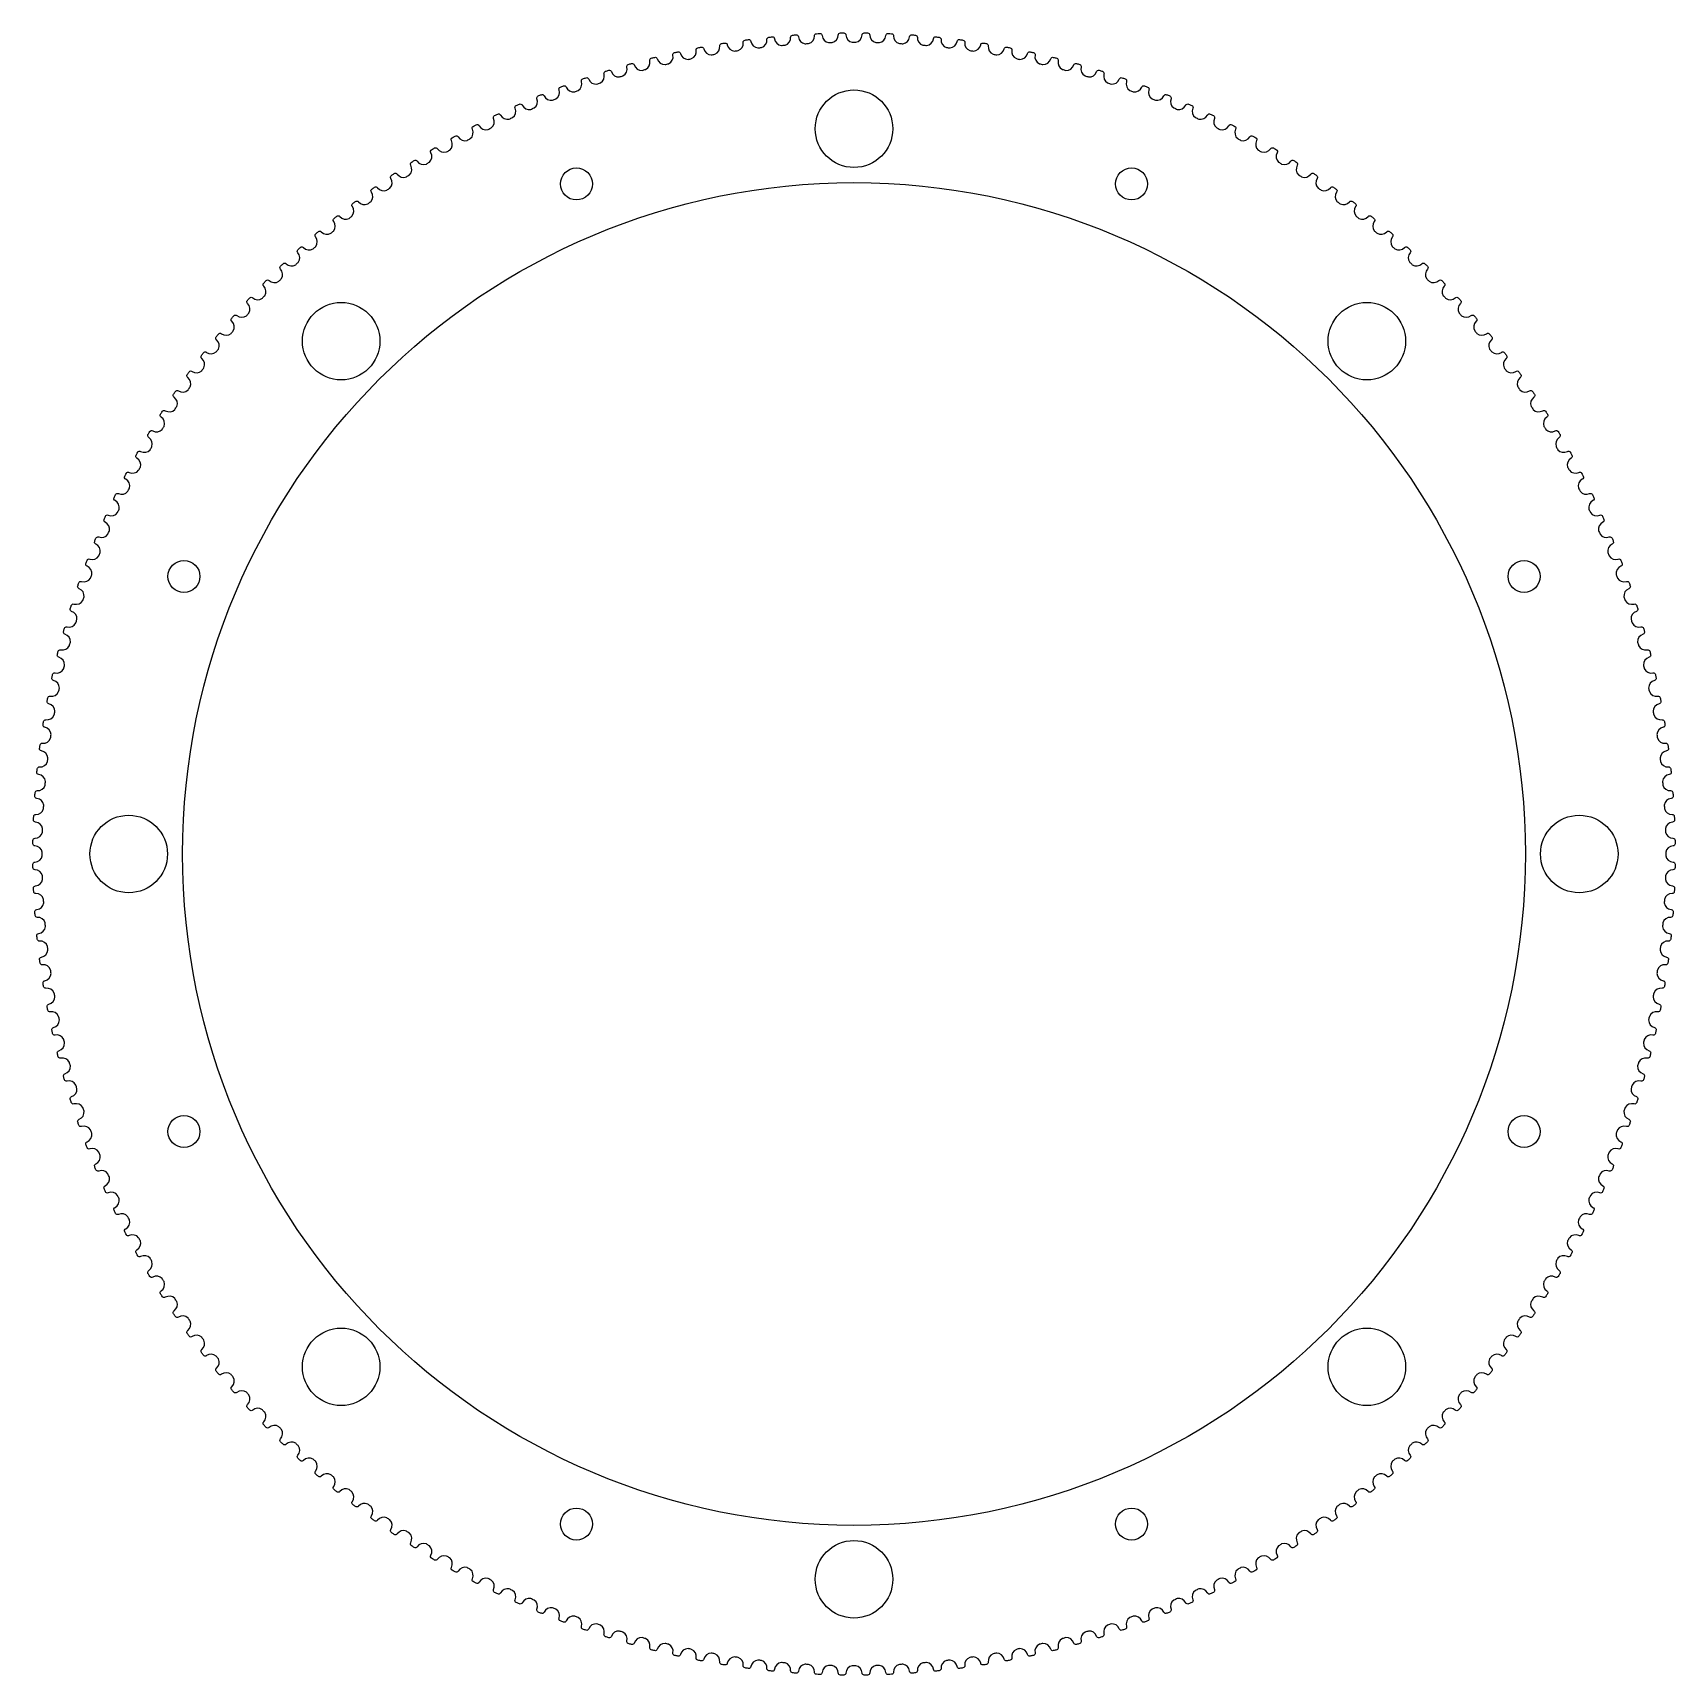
# Model space of a CAD drawing. Extents: x 857 to 1063, y 437 to 643.
import ezdxf

# ---------------------------------------------------------------- set-up
doc = ezdxf.new("R2010")
doc.units = 0
doc.header["$MEASUREMENT"] = 0
doc.layers.get('0').update_dxf_attribs({"lineweight": 0})

msp = doc.modelspace()

# ---------------------------------------------------------------- linework, layer by layer
at = {"color": 18, "lineweight": 25, "true_color": 0x000000}
for centre, radius in [((960, 630.75), 4.85), ((925.27, 623.84), 2), ((994.73, 623.84), 2), ((960, 540), 84), ((895.83, 604.17), 4.85), ((1024.17, 604.17), 4.85), ((876.16, 574.73), 2), ((1043.84, 574.73), 2), ((869.25, 540), 4.85), ((1050.75, 540), 4.85), ((876.16, 505.27), 2), ((1043.84, 505.27), 2), ((895.83, 475.83), 4.85), ((1024.17, 475.83), 4.85), ((925.27, 456.16), 2), ((994.73, 456.16), 2), ((960, 449.25), 4.85)]:
    msp.add_circle(centre, radius, dxfattribs=at)
msp.add_open_spline([(961.01, 642.48), (960.99, 642.03), (960.67, 641.65), (960.23, 641.57), (960.08, 641.57), (959.92, 641.57), (959.77, 641.57), (959.33, 641.65), (959.01, 642.03), (958.99, 642.48), (958.99, 642.63), (958.87, 642.75), (958.72, 642.74), (958.58, 642.74), (958.43, 642.74), (958.29, 642.74), (958.14, 642.73), (958.03, 642.62), (958.03, 642.47), (958.02, 642.02), (957.71, 641.63), (957.27, 641.53), (957.12, 641.53), (956.97, 641.52), (956.82, 641.52), (956.38, 641.59), (956.04, 641.96), (956.01, 642.41), (956, 642.56), (955.88, 642.67), (955.73, 642.66), (955.59, 642.66), (955.45, 642.65), (955.3, 642.64), (955.16, 642.64), (955.04, 642.51), (955.05, 642.37), (955.06, 641.92), (954.76, 641.52), (954.32, 641.41), (954.17, 641.4), (954.02, 641.39), (953.87, 641.38), (953.42, 641.44), (953.08, 641.8), (953.04, 642.25), (953.02, 642.4), (952.89, 642.51), (952.75, 642.5), (952.61, 642.49), (952.46, 642.47), (952.32, 642.46), (952.17, 642.45), (952.06, 642.33), (952.07, 642.18), (952.1, 641.73), (951.81, 641.32), (951.37, 641.2), (951.22, 641.19), (951.07, 641.18), (950.92, 641.16), (950.47, 641.21), (950.12, 641.56), (950.06, 642.01), (950.05, 642.15), (949.92, 642.26), (949.77, 642.24), (949.63, 642.23), (949.49, 642.21), (949.34, 642.2), (949.2, 642.18), (949.09, 642.05), (949.1, 641.91), (949.14, 641.46), (948.86, 641.04), (948.43, 640.91), (948.28, 640.89), (948.13, 640.87), (947.98, 640.85), (947.54, 640.89), (947.17, 641.23), (947.1, 641.67), (947.08, 641.82), (946.95, 641.92), (946.8, 641.9), (946.66, 641.88), (946.52, 641.86), (946.38, 641.84), (946.23, 641.82), (946.13, 641.69), (946.14, 641.55), (946.19, 641.1), (945.93, 640.68), (945.5, 640.53), (945.35, 640.51), (945.2, 640.49), (945.06, 640.46), (944.61, 640.48), (944.23, 640.81), (944.15, 641.25), (944.12, 641.4), (943.99, 641.5), (943.84, 641.47), (943.7, 641.45), (943.56, 641.43), (943.42, 641.41), (943.27, 641.38), (943.18, 641.25), (943.2, 641.1), (943.26, 640.66), (943.01, 640.23), (942.59, 640.06), (942.44, 640.04), (942.29, 640.01), (942.14, 639.99), (941.69, 639.99), (941.31, 640.31), (941.21, 640.75), (941.18, 640.89), (941.04, 640.99), (940.9, 640.96), (940.76, 640.93), (940.62, 640.91), (940.48, 640.88), (940.33, 640.85), (940.24, 640.71), (940.26, 640.57), (940.34, 640.13), (940.1, 639.69), (939.68, 639.52), (939.53, 639.49), (939.39, 639.45), (939.24, 639.42), (938.79, 639.42), (938.4, 639.72), (938.29, 640.16), (938.26, 640.3), (938.11, 640.39), (937.97, 640.36), (937.83, 640.33), (937.69, 640.3), (937.55, 640.27), (937.41, 640.24), (937.32, 640.1), (937.35, 639.95), (937.43, 639.51), (937.21, 639.07), (936.8, 638.88), (936.65, 638.85), (936.5, 638.81), (936.36, 638.78), (935.91, 638.76), (935.5, 639.05), (935.39, 639.49), (935.35, 639.63), (935.2, 639.71), (935.06, 639.68), (934.92, 639.64), (934.78, 639.61), (934.64, 639.57), (934.5, 639.54), (934.42, 639.39), (934.45, 639.25), (934.55, 638.81), (934.34, 638.36), (933.93, 638.17), (933.78, 638.13), (933.64, 638.09), (933.49, 638.05), (933.04, 638.02), (932.63, 638.3), (932.5, 638.73), (932.46, 638.87), (932.31, 638.95), (932.17, 638.91), (932.03, 638.87), (931.9, 638.83), (931.76, 638.79), (931.62, 638.75), (931.54, 638.61), (931.57, 638.47), (931.69, 638.03), (931.49, 637.57), (931.09, 637.37), (930.94, 637.32), (930.8, 637.28), (930.65, 637.24), (930.21, 637.19), (929.79, 637.46), (929.64, 637.89), (929.6, 638.03), (929.45, 638.1), (929.31, 638.06), (929.17, 638.02), (929.03, 637.97), (928.9, 637.93), (928.76, 637.89), (928.68, 637.74), (928.72, 637.6), (928.85, 637.17), (928.66, 636.7), (928.27, 636.48), (928.12, 636.44), (927.98, 636.39), (927.84, 636.34), (927.39, 636.28), (926.96, 636.54), (926.81, 636.96), (926.76, 637.1), (926.61, 637.17), (926.47, 637.13), (926.33, 637.08), (926.2, 637.03), (926.06, 636.99), (925.92, 636.94), (925.85, 636.79), (925.9, 636.65), (926.03, 636.22), (925.86, 635.75), (925.47, 635.52), (925.33, 635.47), (925.19, 635.42), (925.05, 635.37), (924.6, 635.29), (924.17, 635.54), (924, 635.96), (923.95, 636.09), (923.79, 636.16), (923.66, 636.11), (923.52, 636.06), (923.39, 636.01), (923.26, 635.96), (923.12, 635.9), (923.05, 635.75), (923.1, 635.61), (923.25, 635.19), (923.09, 634.72), (922.71, 634.48), (922.57, 634.42), (922.43, 634.36), (922.29, 634.31), (921.85, 634.22), (921.41, 634.46), (921.23, 634.87), (921.17, 635), (921.01, 635.07), (920.88, 635.01), (920.74, 634.96), (920.61, 634.9), (920.48, 634.85), (920.35, 634.79), (920.28, 634.64), (920.33, 634.5), (920.5, 634.08), (920.35, 633.6), (919.98, 633.35), (919.84, 633.29), (919.7, 633.23), (919.56, 633.17), (919.12, 633.08), (918.68, 633.3), (918.48, 633.7), (918.42, 633.84), (918.26, 633.89), (918.13, 633.83), (918, 633.78), (917.87, 633.72), (917.74, 633.66), (917.61, 633.6), (917.54, 633.44), (917.6, 633.31), (917.78, 632.89), (917.64, 632.41), (917.28, 632.15), (917.14, 632.08), (917.01, 632.02), (916.87, 631.96), (916.43, 631.85), (915.98, 632.05), (915.78, 632.46), (915.71, 632.59), (915.55, 632.64), (915.42, 632.58), (915.29, 632.51), (915.16, 632.45), (915.03, 632.39), (914.9, 632.33), (914.84, 632.17), (914.91, 632.03), (915.09, 631.63), (914.97, 631.14), (914.62, 630.87), (914.48, 630.8), (914.35, 630.73), (914.21, 630.66), (913.78, 630.54), (913.32, 630.73), (913.11, 631.13), (913.04, 631.26), (912.87, 631.31), (912.74, 631.24), (912.62, 631.17), (912.49, 631.11), (912.36, 631.04), (912.23, 630.97), (912.18, 630.82), (912.25, 630.68), (912.45, 630.28), (912.34, 629.79), (911.99, 629.51), (911.86, 629.44), (911.73, 629.36), (911.6, 629.29), (911.17, 629.16), (910.7, 629.34), (910.47, 629.73), (910.4, 629.85), (910.24, 629.9), (910.11, 629.83), (909.99, 629.76), (909.86, 629.69), (909.74, 629.62), (909.61, 629.55), (909.56, 629.39), (909.63, 629.26), (909.84, 628.86), (909.75, 628.37), (909.41, 628.07), (909.28, 628), (909.15, 627.92), (909.02, 627.85), (908.59, 627.7), (908.12, 627.87), (907.89, 628.25), (907.81, 628.37), (907.65, 628.41), (907.52, 628.34), (907.4, 628.27), (907.27, 628.19), (907.15, 628.12), (907.03, 628.04), (906.98, 627.88), (907.06, 627.75), (907.28, 627.36), (907.2, 626.87), (906.87, 626.56), (906.74, 626.49), (906.61, 626.41), (906.49, 626.33), (906.07, 626.17), (905.59, 626.32), (905.34, 626.7), (905.26, 626.82), (905.1, 626.85), (904.97, 626.77), (904.85, 626.7), (904.73, 626.62), (904.61, 626.54), (904.49, 626.47), (904.45, 626.3), (904.53, 626.18), (904.76, 625.79), (904.7, 625.3), (904.38, 624.98), (904.25, 624.9), (904.12, 624.82), (904, 624.73), (903.58, 624.56), (903.1, 624.7), (902.84, 625.07), (902.76, 625.19), (902.59, 625.22), (902.47, 625.14), (902.35, 625.06), (902.24, 624.98), (902.12, 624.9), (902, 624.81), (901.96, 624.65), (902.04, 624.53), (902.29, 624.15), (902.24, 623.65), (901.93, 623.33), (901.8, 623.24), (901.68, 623.16), (901.56, 623.07), (901.15, 622.89), (900.66, 623.01), (900.39, 623.37), (900.3, 623.49), (900.14, 623.51), (900.02, 623.43), (899.9, 623.34), (899.79, 623.26), (899.67, 623.18), (899.55, 623.09), (899.53, 622.93), (899.61, 622.81), (899.87, 622.44), (899.83, 621.94), (899.53, 621.61), (899.41, 621.52), (899.29, 621.43), (899.17, 621.34), (898.76, 621.14), (898.27, 621.25), (897.99, 621.6), (897.9, 621.72), (897.74, 621.74), (897.62, 621.65), (897.51, 621.56), (897.39, 621.48), (897.28, 621.39), (897.16, 621.3), (897.14, 621.13), (897.23, 621.01), (897.49, 620.65), (897.47, 620.15), (897.18, 619.81), (897.06, 619.72), (896.94, 619.63), (896.83, 619.53), (896.43, 619.32), (895.94, 619.42), (895.65, 619.76), (895.55, 619.88), (895.38, 619.89), (895.27, 619.8), (895.16, 619.71), (895.05, 619.62), (894.94, 619.53), (894.82, 619.44), (894.81, 619.27), (894.9, 619.15), (895.17, 618.8), (895.17, 618.3), (894.89, 617.95), (894.77, 617.85), (894.66, 617.76), (894.54, 617.66), (894.15, 617.44), (893.65, 617.52), (893.35, 617.86), (893.26, 617.97), (893.09, 617.98), (892.98, 617.88), (892.87, 617.79), (892.76, 617.7), (892.65, 617.6), (892.54, 617.51), (892.53, 617.34), (892.62, 617.23), (892.91, 616.88), (892.92, 616.38), (892.65, 616.02), (892.53, 615.92), (892.42, 615.82), (892.31, 615.72), (891.92, 615.49), (891.43, 615.56), (891.12, 615.89), (891.02, 615.99), (890.85, 616), (890.74, 615.9), (890.63, 615.8), (890.53, 615.71), (890.42, 615.61), (890.32, 615.51), (890.31, 615.34), (890.4, 615.23), (890.7, 614.9), (890.73, 614.4), (890.46, 614.03), (890.35, 613.93), (890.24, 613.83), (890.14, 613.72), (889.76, 613.48), (889.26, 613.54), (888.94, 613.85), (888.83, 613.96), (888.67, 613.96), (888.56, 613.85), (888.46, 613.76), (888.36, 613.66), (888.25, 613.56), (888.15, 613.45), (888.15, 613.29), (888.25, 613.18), (888.55, 612.85), (888.59, 612.35), (888.34, 611.98), (888.23, 611.87), (888.13, 611.77), (888.02, 611.66), (887.65, 611.41), (887.15, 611.45), (886.82, 611.75), (886.71, 611.85), (886.55, 611.85), (886.44, 611.75), (886.34, 611.64), (886.24, 611.54), (886.15, 611.44), (886.04, 611.33), (886.04, 611.17), (886.15, 611.06), (886.46, 610.74), (886.52, 610.24), (886.28, 609.86), (886.17, 609.76), (886.07, 609.65), (885.97, 609.54), (885.6, 609.27), (885.1, 609.3), (884.77, 609.6), (884.66, 609.69), (884.49, 609.68), (884.39, 609.58), (884.29, 609.47), (884.2, 609.37), (884.1, 609.26), (884, 609.15), (884.01, 608.98), (884.11, 608.88), (884.44, 608.57), (884.51, 608.08), (884.28, 607.69), (884.18, 607.58), (884.08, 607.47), (883.98, 607.35), (883.62, 607.08), (883.12, 607.09), (882.77, 607.38), (882.66, 607.47), (882.49, 607.46), (882.4, 607.35), (882.3, 607.24), (882.21, 607.13), (882.12, 607.02), (882.02, 606.91), (882.03, 606.74), (882.14, 606.65), (882.48, 606.35), (882.56, 605.85), (882.34, 605.46), (882.24, 605.34), (882.15, 605.23), (882.05, 605.11), (881.7, 604.83), (881.2, 604.83), (880.85, 605.1), (880.73, 605.19), (880.56, 605.18), (880.47, 605.06), (880.38, 604.95), (880.29, 604.84), (880.2, 604.73), (880.11, 604.62), (880.12, 604.45), (880.24, 604.35), (880.58, 604.06), (880.68, 603.57), (880.47, 603.17), (880.37, 603.06), (880.28, 602.94), (880.19, 602.82), (879.85, 602.53), (879.35, 602.51), (878.99, 602.77), (878.87, 602.86), (878.7, 602.84), (878.61, 602.72), (878.52, 602.61), (878.44, 602.49), (878.35, 602.38), (878.26, 602.26), (878.28, 602.1), (878.4, 602.01), (878.75, 601.73), (878.86, 601.24), (878.66, 600.83), (878.57, 600.71), (878.48, 600.59), (878.39, 600.47), (878.06, 600.17), (877.56, 600.13), (877.19, 600.39), (877.07, 600.47), (876.91, 600.45), (876.82, 600.33), (876.74, 600.21), (876.66, 600.1), (876.57, 599.98), (876.49, 599.86), (876.51, 599.7), (876.63, 599.61), (876.99, 599.34), (877.11, 598.85), (876.93, 598.44), (876.84, 598.32), (876.76, 598.2), (876.67, 598.07), (876.35, 597.76), (875.85, 597.71), (875.47, 597.96), (875.35, 598.04), (875.19, 598), (875.1, 597.88), (875.02, 597.76), (874.94, 597.65), (874.86, 597.53), (874.78, 597.41), (874.81, 597.24), (874.93, 597.16), (875.3, 596.9), (875.44, 596.42), (875.27, 596), (875.18, 595.88), (875.1, 595.75), (875.02, 595.62), (874.7, 595.3), (874.21, 595.24), (873.82, 595.47), (873.7, 595.55), (873.53, 595.51), (873.46, 595.39), (873.38, 595.27), (873.3, 595.15), (873.23, 595.03), (873.15, 594.9), (873.18, 594.74), (873.3, 594.66), (873.68, 594.41), (873.83, 593.93), (873.67, 593.51), (873.59, 593.39), (873.51, 593.26), (873.44, 593.13), (873.13, 592.8), (872.64, 592.72), (872.25, 592.94), (872.12, 593.02), (871.96, 592.97), (871.88, 592.85), (871.81, 592.73), (871.73, 592.6), (871.66, 592.48), (871.59, 592.35), (871.63, 592.19), (871.75, 592.11), (872.13, 591.88), (872.3, 591.41), (872.15, 590.98), (872.08, 590.85), (872, 590.72), (871.93, 590.59), (871.63, 590.25), (871.14, 590.16), (870.74, 590.37), (870.61, 590.44), (870.45, 590.39), (870.38, 590.26), (870.31, 590.14), (870.24, 590.01), (870.17, 589.89), (870.1, 589.76), (870.15, 589.6), (870.27, 589.53), (870.66, 589.3), (870.84, 588.83), (870.71, 588.4), (870.64, 588.27), (870.56, 588.14), (870.49, 588.01), (870.21, 587.66), (869.72, 587.55), (869.32, 587.75), (869.18, 587.82), (869.03, 587.77), (868.96, 587.64), (868.89, 587.51), (868.83, 587.38), (868.76, 587.26), (868.69, 587.13), (868.74, 586.96), (868.87, 586.89), (869.27, 586.68), (869.46, 586.22), (869.34, 585.79), (869.27, 585.65), (869.2, 585.52), (869.13, 585.38), (868.86, 585.03), (868.37, 584.91), (867.97, 585.09), (867.83, 585.16), (867.67, 585.1), (867.61, 584.97), (867.55, 584.84), (867.49, 584.71), (867.42, 584.58), (867.36, 584.45), (867.41, 584.29), (867.54, 584.22), (867.95, 584.02), (868.15, 583.57), (868.04, 583.13), (867.98, 582.99), (867.92, 582.86), (867.85, 582.72), (867.59, 582.36), (867.11, 582.22), (866.69, 582.4), (866.56, 582.46), (866.4, 582.39), (866.34, 582.26), (866.28, 582.13), (866.22, 582), (866.17, 581.87), (866.11, 581.74), (866.16, 581.58), (866.3, 581.52), (866.7, 581.32), (866.92, 580.88), (866.83, 580.44), (866.77, 580.3), (866.71, 580.16), (866.65, 580.02), (866.4, 579.65), (865.92, 579.5), (865.5, 579.67), (865.36, 579.72), (865.21, 579.65), (865.15, 579.52), (865.1, 579.39), (865.04, 579.26), (864.99, 579.12), (864.93, 578.99), (865, 578.83), (865.13, 578.77), (865.54, 578.59), (865.78, 578.15), (865.69, 577.71), (865.64, 577.57), (865.58, 577.43), (865.52, 577.29), (865.28, 576.91), (864.81, 576.75), (864.39, 576.9), (864.25, 576.95), (864.1, 576.88), (864.04, 576.74), (863.99, 576.61), (863.94, 576.48), (863.89, 576.34), (863.84, 576.21), (863.91, 576.05), (864.04, 576), (864.46, 575.83), (864.71, 575.4), (864.63, 574.95), (864.58, 574.81), (864.53, 574.67), (864.48, 574.53), (864.25, 574.14), (863.78, 573.97), (863.35, 574.1), (863.21, 574.15), (863.06, 574.08), (863.01, 573.94), (862.97, 573.8), (862.92, 573.67), (862.87, 573.53), (862.83, 573.39), (862.9, 573.24), (863.04, 573.19), (863.46, 573.04), (863.72, 572.61), (863.66, 572.16), (863.61, 572.02), (863.56, 571.88), (863.52, 571.73), (863.3, 571.34), (862.83, 571.15), (862.4, 571.28), (862.26, 571.32), (862.11, 571.24), (862.07, 571.1), (862.03, 570.97), (861.98, 570.83), (861.94, 570.69), (861.9, 570.55), (861.97, 570.4), (862.11, 570.36), (862.54, 570.21), (862.81, 569.79), (862.76, 569.35), (862.72, 569.2), (862.68, 569.06), (862.63, 568.91), (862.43, 568.51), (861.97, 568.31), (861.53, 568.43), (861.39, 568.46), (861.25, 568.38), (861.21, 568.24), (861.17, 568.1), (861.13, 567.97), (861.09, 567.83), (861.05, 567.69), (861.13, 567.54), (861.27, 567.5), (861.7, 567.37), (861.98, 566.96), (861.95, 566.51), (861.91, 566.36), (861.87, 566.22), (861.83, 566.07), (861.64, 565.66), (861.19, 565.45), (860.75, 565.55), (860.61, 565.58), (860.46, 565.5), (860.43, 565.36), (860.39, 565.22), (860.36, 565.08), (860.32, 564.94), (860.29, 564.8), (860.37, 564.65), (860.51, 564.61), (860.95, 564.5), (861.24, 564.09), (861.22, 563.64), (861.19, 563.5), (861.15, 563.35), (861.12, 563.2), (860.93, 562.79), (860.49, 562.57), (860.05, 562.65), (859.9, 562.68), (859.76, 562.59), (859.73, 562.45), (859.7, 562.31), (859.67, 562.17), (859.64, 562.03), (859.61, 561.89), (859.7, 561.74), (859.84, 561.71), (860.28, 561.6), (860.58, 561.21), (860.58, 560.76), (860.55, 560.61), (860.51, 560.47), (860.48, 560.32), (860.31, 559.9), (859.87, 559.66), (859.43, 559.74), (859.29, 559.76), (859.15, 559.67), (859.12, 559.52), (859.09, 559.38), (859.07, 559.24), (859.04, 559.1), (859.01, 558.96), (859.11, 558.82), (859.25, 558.79), (859.69, 558.69), (860.01, 558.31), (860.01, 557.86), (859.99, 557.71), (859.96, 557.56), (859.94, 557.41), (859.77, 556.99), (859.34, 556.74), (858.9, 556.8), (858.75, 556.82), (858.62, 556.73), (858.59, 556.58), (858.57, 556.44), (858.55, 556.3), (858.53, 556.16), (858.5, 556.01), (858.6, 555.88), (858.75, 555.85), (859.19, 555.77), (859.52, 555.39), (859.54, 554.94), (859.51, 554.8), (859.49, 554.65), (859.47, 554.5), (859.32, 554.07), (858.9, 553.81), (858.45, 553.86), (858.31, 553.87), (858.18, 553.77), (858.16, 553.62), (858.14, 553.48), (858.12, 553.34), (858.1, 553.2), (858.08, 553.05), (858.18, 552.92), (858.33, 552.9), (858.77, 552.83), (859.11, 552.46), (859.15, 552.02), (859.13, 551.87), (859.11, 551.72), (859.09, 551.57), (858.96, 551.14), (858.54, 550.86), (858.09, 550.9), (857.95, 550.91), (857.82, 550.8), (857.8, 550.66), (857.79, 550.51), (857.77, 550.37), (857.76, 550.23), (857.74, 550.08), (857.85, 549.95), (857.99, 549.94), (858.44, 549.88), (858.79, 549.53), (858.84, 549.08), (858.82, 548.93), (858.81, 548.78), (858.8, 548.63), (858.68, 548.19), (858.27, 547.9), (857.82, 547.93), (857.67, 547.94), (857.55, 547.83), (857.54, 547.68), (857.53, 547.54), (857.51, 547.39), (857.5, 547.25), (857.49, 547.11), (857.6, 546.98), (857.75, 546.96), (858.2, 546.92), (858.56, 546.58), (858.62, 546.13), (858.61, 545.98), (858.6, 545.83), (858.59, 545.68), (858.48, 545.24), (858.08, 544.94), (857.63, 544.95), (857.49, 544.96), (857.36, 544.84), (857.36, 544.7), (857.35, 544.55), (857.34, 544.41), (857.34, 544.27), (857.33, 544.12), (857.44, 544), (857.59, 543.99), (858.04, 543.96), (858.41, 543.62), (858.48, 543.18), (858.48, 543.03), (858.47, 542.88), (858.47, 542.73), (858.37, 542.29), (857.98, 541.98), (857.53, 541.97), (857.38, 541.97), (857.27, 541.86), (857.26, 541.71), (857.26, 541.57), (857.26, 541.42), (857.26, 541.28), (857.25, 541.13), (857.37, 541.01), (857.52, 541.01), (857.97, 540.99), (858.35, 540.67), (858.43, 540.23), (858.43, 540.08), (858.43, 539.92), (858.43, 539.77), (858.35, 539.33), (857.97, 539.01), (857.52, 538.99), (857.37, 538.99), (857.25, 538.87), (857.26, 538.72), (857.26, 538.58), (857.26, 538.43), (857.26, 538.29), (857.27, 538.14), (857.38, 538.03), (857.53, 538.03), (857.98, 538.02), (858.37, 537.71), (858.47, 537.27), (858.47, 537.12), (858.48, 536.97), (858.48, 536.82), (858.41, 536.38), (858.04, 536.04), (857.59, 536.01), (857.44, 536), (857.33, 535.88), (857.34, 535.73), (857.34, 535.59), (857.35, 535.45), (857.36, 535.3), (857.36, 535.16), (857.49, 535.04), (857.63, 535.05), (858.08, 535.06), (858.48, 534.76), (858.59, 534.32), (858.6, 534.17), (858.61, 534.02), (858.62, 533.87), (858.56, 533.42), (858.2, 533.08), (857.75, 533.04), (857.6, 533.02), (857.49, 532.89), (857.5, 532.75), (857.51, 532.61), (857.53, 532.46), (857.54, 532.32), (857.55, 532.17), (857.67, 532.06), (857.82, 532.07), (858.27, 532.1), (858.68, 531.81), (858.8, 531.37), (858.81, 531.22), (858.82, 531.07), (858.84, 530.92), (858.79, 530.47), (858.44, 530.12), (857.99, 530.06), (857.85, 530.05), (857.74, 529.92), (857.76, 529.77), (857.77, 529.63), (857.79, 529.49), (857.8, 529.34), (857.82, 529.2), (857.95, 529.09), (858.09, 529.1), (858.54, 529.14), (858.96, 528.86), (859.09, 528.43), (859.11, 528.28), (859.13, 528.13), (859.15, 527.98), (859.11, 527.54), (858.77, 527.17), (858.33, 527.1), (858.18, 527.08), (858.08, 526.95), (858.1, 526.8), (858.12, 526.66), (858.14, 526.52), (858.16, 526.38), (858.18, 526.23), (858.31, 526.13), (858.45, 526.14), (858.9, 526.19), (859.32, 525.93), (859.47, 525.5), (859.49, 525.35), (859.51, 525.2), (859.54, 525.06), (859.52, 524.61), (859.19, 524.23), (858.75, 524.15), (858.6, 524.12), (858.5, 523.99), (858.53, 523.84), (858.55, 523.7), (858.57, 523.56), (858.59, 523.42), (858.62, 523.27), (858.75, 523.18), (858.9, 523.2), (859.34, 523.26), (859.77, 523.01), (859.94, 522.59), (859.96, 522.44), (859.99, 522.29), (860.01, 522.14), (860.01, 521.69), (859.69, 521.31), (859.25, 521.21), (859.11, 521.18), (859.01, 521.04), (859.04, 520.9), (859.07, 520.76), (859.09, 520.62), (859.12, 520.48), (859.15, 520.33), (859.29, 520.24), (859.43, 520.26), (859.87, 520.34), (860.31, 520.1), (860.48, 519.68), (860.51, 519.53), (860.55, 519.39), (860.58, 519.24), (860.58, 518.79), (860.28, 518.4), (859.84, 518.29), (859.7, 518.26), (859.61, 518.11), (859.64, 517.97), (859.67, 517.83), (859.7, 517.69), (859.73, 517.55), (859.76, 517.41), (859.9, 517.32), (860.05, 517.35), (860.49, 517.43), (860.93, 517.21), (861.12, 516.8), (861.15, 516.65), (861.19, 516.5), (861.22, 516.36), (861.24, 515.91), (860.95, 515.5), (860.51, 515.39), (860.37, 515.35), (860.29, 515.2), (860.32, 515.06), (860.36, 514.92), (860.39, 514.78), (860.43, 514.64), (860.46, 514.5), (860.61, 514.42), (860.75, 514.45), (861.19, 514.55), (861.64, 514.34), (861.83, 513.93), (861.87, 513.78), (861.91, 513.64), (861.95, 513.49), (861.98, 513.04), (861.7, 512.63), (861.27, 512.5), (861.13, 512.46), (861.05, 512.31), (861.09, 512.17), (861.13, 512.03), (861.17, 511.9), (861.21, 511.76), (861.25, 511.62), (861.39, 511.54), (861.53, 511.57), (861.97, 511.69), (862.43, 511.49), (862.63, 511.09), (862.68, 510.94), (862.72, 510.8), (862.76, 510.65), (862.81, 510.21), (862.54, 509.79), (862.11, 509.64), (861.97, 509.6), (861.9, 509.45), (861.94, 509.31), (861.98, 509.17), (862.03, 509.03), (862.07, 508.9), (862.11, 508.76), (862.26, 508.68), (862.4, 508.72), (862.83, 508.85), (863.3, 508.66), (863.52, 508.27), (863.56, 508.12), (863.61, 507.98), (863.66, 507.84), (863.72, 507.39), (863.46, 506.96), (863.04, 506.81), (862.9, 506.76), (862.83, 506.61), (862.87, 506.47), (862.92, 506.33), (862.97, 506.2), (863.01, 506.06), (863.06, 505.92), (863.21, 505.85), (863.35, 505.9), (863.78, 506.03), (864.25, 505.86), (864.48, 505.47), (864.53, 505.33), (864.58, 505.19), (864.63, 505.05), (864.71, 504.6), (864.46, 504.17), (864.04, 504), (863.91, 503.95), (863.84, 503.79), (863.89, 503.66), (863.94, 503.52), (863.99, 503.39), (864.04, 503.26), (864.1, 503.12), (864.25, 503.05), (864.39, 503.1), (864.81, 503.25), (865.28, 503.09), (865.52, 502.71), (865.58, 502.57), (865.64, 502.43), (865.69, 502.29), (865.78, 501.85), (865.54, 501.41), (865.13, 501.23), (865, 501.17), (864.93, 501.01), (864.99, 500.88), (865.04, 500.74), (865.1, 500.61), (865.15, 500.48), (865.21, 500.35), (865.36, 500.28), (865.5, 500.33), (865.92, 500.5), (866.4, 500.35), (866.65, 499.98), (866.71, 499.84), (866.77, 499.7), (866.83, 499.56), (866.92, 499.12), (866.7, 498.68), (866.3, 498.48), (866.16, 498.42), (866.11, 498.26), (866.17, 498.13), (866.22, 498), (866.28, 497.87), (866.34, 497.74), (866.4, 497.61), (866.56, 497.54), (866.69, 497.6), (867.11, 497.78), (867.59, 497.64), (867.85, 497.28), (867.92, 497.14), (867.98, 497.01), (868.04, 496.87), (868.15, 496.43), (867.95, 495.98), (867.54, 495.78), (867.41, 495.71), (867.36, 495.55), (867.42, 495.42), (867.49, 495.29), (867.55, 495.16), (867.61, 495.03), (867.67, 494.9), (867.83, 494.84), (867.97, 494.91), (868.37, 495.09), (868.86, 494.97), (869.13, 494.62), (869.2, 494.48), (869.27, 494.35), (869.34, 494.21), (869.46, 493.78), (869.27, 493.32), (868.87, 493.11), (868.74, 493.04), (868.69, 492.87), (868.76, 492.74), (868.83, 492.62), (868.89, 492.49), (868.96, 492.36), (869.03, 492.23), (869.18, 492.18), (869.32, 492.25), (869.72, 492.45), (870.21, 492.34), (870.49, 491.99), (870.56, 491.86), (870.64, 491.73), (870.71, 491.6), (870.84, 491.17), (870.66, 490.7), (870.27, 490.47), (870.15, 490.4), (870.1, 490.24), (870.17, 490.11), (870.24, 489.99), (870.31, 489.86), (870.38, 489.74), (870.45, 489.61), (870.61, 489.56), (870.74, 489.63), (871.14, 489.84), (871.63, 489.75), (871.93, 489.41), (872, 489.28), (872.08, 489.15), (872.15, 489.02), (872.3, 488.59), (872.13, 488.12), (871.75, 487.89), (871.63, 487.81), (871.59, 487.65), (871.66, 487.52), (871.73, 487.4), (871.81, 487.27), (871.88, 487.15), (871.96, 487.03), (872.12, 486.98), (872.25, 487.06), (872.64, 487.28), (873.13, 487.2), (873.44, 486.87), (873.51, 486.74), (873.59, 486.61), (873.67, 486.49), (873.83, 486.07), (873.68, 485.59), (873.3, 485.34), (873.18, 485.26), (873.15, 485.1), (873.23, 484.97), (873.3, 484.85), (873.38, 484.73), (873.46, 484.61), (873.53, 484.49), (873.7, 484.45), (873.82, 484.53), (874.21, 484.76), (874.7, 484.7), (875.02, 484.38), (875.1, 484.25), (875.18, 484.12), (875.27, 484), (875.44, 483.58), (875.3, 483.1), (874.93, 482.84), (874.81, 482.76), (874.78, 482.59), (874.86, 482.47), (874.94, 482.35), (875.02, 482.24), (875.1, 482.12), (875.19, 482), (875.35, 481.96), (875.47, 482.04), (875.85, 482.29), (876.35, 482.24), (876.67, 481.93), (876.76, 481.8), (876.84, 481.68), (876.93, 481.56), (877.11, 481.15), (876.99, 480.66), (876.63, 480.39), (876.51, 480.3), (876.49, 480.14), (876.57, 480.02), (876.66, 479.9), (876.74, 479.79), (876.82, 479.67), (876.91, 479.55), (877.07, 479.53), (877.19, 479.61), (877.56, 479.87), (878.06, 479.83), (878.39, 479.53), (878.48, 479.41), (878.57, 479.29), (878.66, 479.17), (878.86, 478.76), (878.75, 478.27), (878.4, 477.99), (878.28, 477.9), (878.26, 477.74), (878.35, 477.62), (878.44, 477.51), (878.52, 477.39), (878.61, 477.28), (878.7, 477.16), (878.87, 477.14), (878.99, 477.23), (879.35, 477.49), (879.85, 477.47), (880.19, 477.18), (880.28, 477.06), (880.37, 476.94), (880.47, 476.83), (880.68, 476.43), (880.58, 475.94), (880.24, 475.65), (880.12, 475.55), (880.11, 475.38), (880.2, 475.27), (880.29, 475.16), (880.38, 475.05), (880.47, 474.94), (880.56, 474.82), (880.73, 474.81), (880.85, 474.9), (881.2, 475.17), (881.7, 475.17), (882.05, 474.89), (882.15, 474.77), (882.24, 474.66), (882.34, 474.54), (882.56, 474.15), (882.48, 473.65), (882.14, 473.35), (882.03, 473.26), (882.02, 473.09), (882.12, 472.98), (882.21, 472.87), (882.3, 472.76), (882.4, 472.65), (882.49, 472.54), (882.66, 472.53), (882.77, 472.62), (883.12, 472.91), (883.62, 472.92), (883.98, 472.65), (884.08, 472.53), (884.18, 472.42), (884.28, 472.31), (884.51, 471.92), (884.44, 471.43), (884.11, 471.12), (884.01, 471.02), (884, 470.85), (884.1, 470.74), (884.2, 470.63), (884.29, 470.53), (884.39, 470.42), (884.49, 470.32), (884.66, 470.31), (884.77, 470.4), (885.1, 470.7), (885.6, 470.73), (885.97, 470.46), (886.07, 470.35), (886.17, 470.24), (886.28, 470.14), (886.52, 469.76), (886.46, 469.26), (886.15, 468.94), (886.04, 468.83), (886.04, 468.67), (886.15, 468.56), (886.24, 468.46), (886.34, 468.36), (886.44, 468.25), (886.55, 468.15), (886.71, 468.15), (886.82, 468.25), (887.15, 468.55), (887.65, 468.59), (888.02, 468.34), (888.13, 468.23), (888.23, 468.13), (888.34, 468.02), (888.59, 467.65), (888.55, 467.15), (888.25, 466.82), (888.15, 466.71), (888.15, 466.55), (888.25, 466.44), (888.36, 466.34), (888.46, 466.24), (888.56, 466.15), (888.67, 466.04), (888.83, 466.04), (888.94, 466.15), (889.26, 466.46), (889.76, 466.52), (890.14, 466.28), (890.24, 466.17), (890.35, 466.07), (890.46, 465.97), (890.73, 465.6), (890.7, 465.1), (890.4, 464.77), (890.31, 464.66), (890.32, 464.49), (890.42, 464.39), (890.53, 464.29), (890.63, 464.2), (890.74, 464.1), (890.85, 464), (891.02, 464.01), (891.12, 464.11), (891.43, 464.44), (891.92, 464.51), (892.31, 464.28), (892.42, 464.18), (892.53, 464.08), (892.65, 463.98), (892.92, 463.62), (892.91, 463.12), (892.62, 462.77), (892.53, 462.66), (892.54, 462.49), (892.65, 462.4), (892.76, 462.3), (892.87, 462.21), (892.98, 462.12), (893.09, 462.02), (893.26, 462.03), (893.35, 462.14), (893.65, 462.48), (894.15, 462.56), (894.54, 462.34), (894.66, 462.24), (894.77, 462.15), (894.89, 462.05), (895.17, 461.7), (895.17, 461.2), (894.9, 460.85), (894.81, 460.73), (894.82, 460.56), (894.94, 460.47), (895.05, 460.38), (895.16, 460.29), (895.27, 460.2), (895.38, 460.11), (895.55, 460.12), (895.65, 460.24), (895.94, 460.58), (896.43, 460.68), (896.83, 460.47), (896.94, 460.37), (897.06, 460.28), (897.18, 460.19), (897.47, 459.85), (897.49, 459.35), (897.23, 458.99), (897.14, 458.87), (897.16, 458.7), (897.28, 458.61), (897.39, 458.52), (897.51, 458.44), (897.62, 458.35), (897.74, 458.26), (897.9, 458.28), (897.99, 458.4), (898.27, 458.75), (898.76, 458.86), (899.17, 458.66), (899.29, 458.57), (899.41, 458.48), (899.53, 458.39), (899.83, 458.06), (899.87, 457.56), (899.61, 457.19), (899.53, 457.07), (899.55, 456.91), (899.67, 456.82), (899.79, 456.74), (899.9, 456.66), (900.02, 456.57), (900.14, 456.49), (900.3, 456.51), (900.39, 456.63), (900.66, 456.99), (901.15, 457.11), (901.56, 456.93), (901.68, 456.84), (901.8, 456.76), (901.93, 456.67), (902.24, 456.35), (902.29, 455.85), (902.04, 455.47), (901.96, 455.35), (902, 455.19), (902.12, 455.1), (902.24, 455.02), (902.35, 454.94), (902.47, 454.86), (902.59, 454.78), (902.76, 454.81), (902.84, 454.93), (903.1, 455.3), (903.58, 455.44), (904, 455.27), (904.12, 455.18), (904.25, 455.1), (904.38, 455.02), (904.7, 454.7), (904.76, 454.21), (904.53, 453.82), (904.45, 453.7), (904.49, 453.53), (904.61, 453.46), (904.73, 453.38), (904.85, 453.3), (904.97, 453.23), (905.1, 453.15), (905.26, 453.18), (905.34, 453.3), (905.59, 453.68), (906.07, 453.83), (906.49, 453.67), (906.61, 453.59), (906.74, 453.51), (906.87, 453.44), (907.2, 453.13), (907.28, 452.64), (907.06, 452.25), (906.98, 452.12), (907.03, 451.96), (907.15, 451.88), (907.27, 451.81), (907.4, 451.73), (907.52, 451.66), (907.65, 451.59), (907.81, 451.63), (907.89, 451.75), (908.12, 452.13), (908.59, 452.3), (909.02, 452.15), (909.15, 452.08), (909.28, 452), (909.41, 451.93), (909.75, 451.63), (909.84, 451.14), (909.63, 450.74), (909.56, 450.61), (909.61, 450.45), (909.74, 450.38), (909.86, 450.31), (909.99, 450.24), (910.11, 450.17), (910.24, 450.1), (910.4, 450.15), (910.47, 450.27), (910.7, 450.66), (911.17, 450.84), (911.6, 450.71), (911.73, 450.64), (911.86, 450.56), (911.99, 450.49), (912.34, 450.21), (912.45, 449.72), (912.25, 449.32), (912.18, 449.18), (912.23, 449.03), (912.36, 448.96), (912.49, 448.89), (912.62, 448.83), (912.74, 448.76), (912.87, 448.69), (913.04, 448.74), (913.11, 448.87), (913.32, 449.27), (913.78, 449.46), (914.21, 449.34), (914.35, 449.27), (914.48, 449.2), (914.62, 449.13), (914.97, 448.86), (915.09, 448.37), (914.91, 447.97), (914.84, 447.83), (914.9, 447.67), (915.03, 447.61), (915.16, 447.55), (915.29, 447.49), (915.42, 447.42), (915.55, 447.36), (915.71, 447.41), (915.78, 447.54), (915.98, 447.95), (916.43, 448.15), (916.87, 448.04), (917.01, 447.98), (917.14, 447.92), (917.28, 447.85), (917.64, 447.59), (917.78, 447.11), (917.6, 446.69), (917.54, 446.56), (917.61, 446.4), (917.74, 446.34), (917.87, 446.28), (918, 446.22), (918.13, 446.17), (918.26, 446.11), (918.42, 446.16), (918.48, 446.3), (918.68, 446.7), (919.12, 446.92), (919.56, 446.83), (919.7, 446.77), (919.84, 446.71), (919.98, 446.65), (920.35, 446.4), (920.5, 445.92), (920.33, 445.5), (920.28, 445.36), (920.35, 445.21), (920.48, 445.15), (920.61, 445.1), (920.74, 445.04), (920.88, 444.99), (921.01, 444.93), (921.17, 445), (921.23, 445.13), (921.41, 445.54), (921.85, 445.78), (922.29, 445.69), (922.43, 445.64), (922.57, 445.58), (922.71, 445.52), (923.09, 445.28), (923.25, 444.81), (923.1, 444.39), (923.05, 444.25), (923.12, 444.1), (923.26, 444.04), (923.39, 443.99), (923.52, 443.94), (923.66, 443.89), (923.79, 443.84), (923.95, 443.91), (924, 444.04), (924.17, 444.46), (924.6, 444.71), (925.05, 444.63), (925.19, 444.58), (925.33, 444.53), (925.47, 444.48), (925.86, 444.25), (926.03, 443.78), (925.9, 443.35), (925.85, 443.21), (925.92, 443.06), (926.06, 443.01), (926.2, 442.97), (926.33, 442.92), (926.47, 442.87), (926.61, 442.83), (926.76, 442.9), (926.81, 443.04), (926.96, 443.46), (927.39, 443.72), (927.84, 443.66), (927.98, 443.61), (928.12, 443.56), (928.27, 443.52), (928.66, 443.3), (928.85, 442.83), (928.72, 442.4), (928.68, 442.26), (928.76, 442.11), (928.9, 442.07), (929.03, 442.03), (929.17, 441.98), (929.31, 441.94), (929.45, 441.9), (929.6, 441.97), (929.64, 442.11), (929.79, 442.54), (930.21, 442.81), (930.65, 442.76), (930.8, 442.72), (930.94, 442.68), (931.09, 442.63), (931.49, 442.43), (931.69, 441.97), (931.57, 441.53), (931.54, 441.39), (931.62, 441.25), (931.76, 441.21), (931.9, 441.17), (932.03, 441.13), (932.17, 441.09), (932.31, 441.05), (932.46, 441.13), (932.5, 441.27), (932.63, 441.7), (933.04, 441.98), (933.49, 441.95), (933.64, 441.91), (933.78, 441.87), (933.93, 441.83), (934.34, 441.64), (934.55, 441.19), (934.45, 440.75), (934.42, 440.61), (934.5, 440.46), (934.64, 440.43), (934.78, 440.39), (934.92, 440.36), (935.06, 440.32), (935.2, 440.29), (935.35, 440.37), (935.39, 440.51), (935.5, 440.95), (935.91, 441.24), (936.36, 441.22), (936.5, 441.19), (936.65, 441.15), (936.8, 441.12), (937.21, 440.93), (937.43, 440.49), (937.35, 440.05), (937.32, 439.9), (937.41, 439.76), (937.55, 439.73), (937.69, 439.7), (937.83, 439.67), (937.97, 439.64), (938.11, 439.61), (938.26, 439.7), (938.29, 439.84), (938.4, 440.28), (938.79, 440.58), (939.24, 440.58), (939.39, 440.55), (939.53, 440.51), (939.68, 440.48), (940.1, 440.31), (940.34, 439.87), (940.26, 439.43), (940.24, 439.29), (940.33, 439.15), (940.48, 439.12), (940.62, 439.09), (940.76, 439.07), (940.9, 439.04), (941.04, 439.01), (941.18, 439.11), (941.21, 439.25), (941.31, 439.69), (941.69, 440.01), (942.14, 440.01), (942.29, 439.99), (942.44, 439.96), (942.59, 439.94), (943.01, 439.77), (943.26, 439.34), (943.2, 438.9), (943.18, 438.75), (943.27, 438.62), (943.42, 438.59), (943.56, 438.57), (943.7, 438.55), (943.84, 438.53), (943.99, 438.5), (944.12, 438.6), (944.15, 438.75), (944.23, 439.19), (944.61, 439.52), (945.06, 439.54), (945.2, 439.51), (945.35, 439.49), (945.5, 439.47), (945.93, 439.32), (946.19, 438.9), (946.14, 438.45), (946.13, 438.31), (946.23, 438.18), (946.38, 438.16), (946.52, 438.14), (946.66, 438.12), (946.8, 438.1), (946.95, 438.08), (947.08, 438.18), (947.1, 438.33), (947.17, 438.77), (947.54, 439.11), (947.98, 439.15), (948.13, 439.13), (948.28, 439.11), (948.43, 439.09), (948.86, 438.96), (949.14, 438.54), (949.1, 438.09), (949.09, 437.95), (949.2, 437.82), (949.34, 437.8), (949.49, 437.79), (949.63, 437.77), (949.77, 437.76), (949.92, 437.74), (950.05, 437.85), (950.06, 437.99), (950.12, 438.44), (950.47, 438.79), (950.92, 438.84), (951.07, 438.82), (951.22, 438.81), (951.37, 438.8), (951.81, 438.68), (952.1, 438.27), (952.07, 437.82), (952.06, 437.67), (952.17, 437.55), (952.32, 437.54), (952.46, 437.53), (952.61, 437.51), (952.75, 437.5), (952.89, 437.49), (953.02, 437.6), (953.04, 437.75), (953.08, 438.2), (953.42, 438.56), (953.87, 438.62), (954.02, 438.61), (954.17, 438.6), (954.32, 438.59), (954.76, 438.48), (955.06, 438.08), (955.05, 437.63), (955.04, 437.49), (955.16, 437.36), (955.3, 437.36), (955.45, 437.35), (955.59, 437.34), (955.73, 437.34), (955.88, 437.33), (956, 437.44), (956.01, 437.59), (956.04, 438.04), (956.38, 438.41), (956.82, 438.48), (956.97, 438.48), (957.12, 438.47), (957.27, 438.47), (957.71, 438.37), (958.02, 437.98), (958.03, 437.53), (958.03, 437.38), (958.14, 437.27), (958.29, 437.26), (958.43, 437.26), (958.58, 437.26), (958.72, 437.26), (958.87, 437.25), (958.99, 437.37), (958.99, 437.52), (959.01, 437.97), (959.33, 438.35), (959.77, 438.43), (959.92, 438.43), (960.08, 438.43), (960.23, 438.43), (960.67, 438.35), (960.99, 437.97), (961.01, 437.52), (961.01, 437.37), (961.13, 437.25), (961.28, 437.26), (961.42, 437.26), (961.57, 437.26), (961.71, 437.26), (961.86, 437.27), (961.97, 437.38), (961.97, 437.53), (961.98, 437.98), (962.29, 438.37), (962.73, 438.47), (962.88, 438.47), (963.03, 438.48), (963.18, 438.48), (963.62, 438.41), (963.96, 438.04), (963.99, 437.59), (964, 437.44), (964.12, 437.33), (964.27, 437.34), (964.41, 437.34), (964.55, 437.35), (964.7, 437.36), (964.84, 437.36), (964.96, 437.49), (964.95, 437.63), (964.94, 438.08), (965.24, 438.48), (965.68, 438.59), (965.83, 438.6), (965.98, 438.61), (966.13, 438.62), (966.58, 438.56), (966.92, 438.2), (966.96, 437.75), (966.98, 437.6), (967.11, 437.49), (967.25, 437.5), (967.39, 437.51), (967.54, 437.53), (967.68, 437.54), (967.83, 437.55), (967.94, 437.67), (967.93, 437.82), (967.9, 438.27), (968.19, 438.68), (968.63, 438.8), (968.78, 438.81), (968.93, 438.82), (969.08, 438.84), (969.53, 438.79), (969.88, 438.44), (969.94, 437.99), (969.95, 437.85), (970.08, 437.74), (970.23, 437.76), (970.37, 437.77), (970.51, 437.79), (970.66, 437.8), (970.8, 437.82), (970.91, 437.95), (970.9, 438.09), (970.86, 438.54), (971.14, 438.96), (971.57, 439.09), (971.72, 439.11), (971.87, 439.13), (972.02, 439.15), (972.46, 439.11), (972.83, 438.77), (972.9, 438.33), (972.92, 438.18), (973.05, 438.08), (973.2, 438.1), (973.34, 438.12), (973.48, 438.14), (973.62, 438.16), (973.77, 438.18), (973.87, 438.31), (973.86, 438.45), (973.81, 438.9), (974.07, 439.32), (974.5, 439.47), (974.65, 439.49), (974.8, 439.51), (974.94, 439.54), (975.39, 439.52), (975.77, 439.19), (975.85, 438.75), (975.88, 438.6), (976.01, 438.5), (976.16, 438.53), (976.3, 438.55), (976.44, 438.57), (976.58, 438.59), (976.73, 438.62), (976.82, 438.75), (976.8, 438.9), (976.74, 439.34), (976.99, 439.77), (977.41, 439.94), (977.56, 439.96), (977.71, 439.99), (977.86, 440.01), (978.31, 440.01), (978.69, 439.69), (978.79, 439.25), (978.82, 439.11), (978.96, 439.01), (979.1, 439.04), (979.24, 439.07), (979.38, 439.09), (979.52, 439.12), (979.67, 439.15), (979.76, 439.29), (979.74, 439.43), (979.66, 439.87), (979.9, 440.31), (980.32, 440.48), (980.47, 440.51), (980.61, 440.55), (980.76, 440.58), (981.21, 440.58), (981.6, 440.28), (981.71, 439.84), (981.74, 439.7), (981.89, 439.61), (982.03, 439.64), (982.17, 439.67), (982.31, 439.7), (982.45, 439.73), (982.59, 439.76), (982.68, 439.9), (982.65, 440.05), (982.57, 440.49), (982.79, 440.93), (983.2, 441.12), (983.35, 441.15), (983.5, 441.19), (983.64, 441.22), (984.09, 441.24), (984.5, 440.95), (984.61, 440.51), (984.65, 440.37), (984.8, 440.29), (984.94, 440.32), (985.08, 440.36), (985.22, 440.39), (985.36, 440.43), (985.5, 440.46), (985.58, 440.61), (985.55, 440.75), (985.45, 441.19), (985.66, 441.64), (986.07, 441.83), (986.22, 441.87), (986.36, 441.91), (986.51, 441.95), (986.96, 441.98), (987.37, 441.7), (987.5, 441.27), (987.54, 441.13), (987.69, 441.05), (987.83, 441.09), (987.97, 441.13), (988.1, 441.17), (988.24, 441.21), (988.38, 441.25), (988.46, 441.39), (988.43, 441.53), (988.31, 441.97), (988.51, 442.43), (988.91, 442.63), (989.06, 442.68), (989.2, 442.72), (989.35, 442.76), (989.79, 442.81), (990.21, 442.54), (990.36, 442.11), (990.4, 441.97), (990.55, 441.9), (990.69, 441.94), (990.83, 441.98), (990.97, 442.03), (991.1, 442.07), (991.24, 442.11), (991.32, 442.26), (991.28, 442.4), (991.15, 442.83), (991.34, 443.3), (991.73, 443.52), (991.88, 443.56), (992.02, 443.61), (992.16, 443.66), (992.61, 443.72), (993.04, 443.46), (993.19, 443.04), (993.24, 442.9), (993.39, 442.83), (993.53, 442.87), (993.67, 442.92), (993.8, 442.97), (993.94, 443.01), (994.08, 443.06), (994.15, 443.21), (994.1, 443.35), (993.97, 443.78), (994.14, 444.25), (994.53, 444.48), (994.67, 444.53), (994.81, 444.58), (994.95, 444.63), (995.4, 444.71), (995.83, 444.46), (996, 444.04), (996.05, 443.91), (996.21, 443.84), (996.34, 443.89), (996.48, 443.94), (996.61, 443.99), (996.74, 444.04), (996.88, 444.1), (996.95, 444.25), (996.9, 444.39), (996.75, 444.81), (996.91, 445.28), (997.29, 445.52), (997.43, 445.58), (997.57, 445.64), (997.71, 445.69), (998.15, 445.78), (998.59, 445.54), (998.77, 445.13), (998.83, 445), (998.99, 444.93), (999.12, 444.99), (999.26, 445.04), (999.39, 445.1), (999.52, 445.15), (999.65, 445.21), (999.72, 445.36), (999.67, 445.5), (999.5, 445.92), (999.65, 446.4), (1000.02, 446.65), (1000.16, 446.71), (1000.3, 446.77), (1000.44, 446.83), (1000.88, 446.92), (1001.32, 446.7), (1001.52, 446.3), (1001.58, 446.16), (1001.74, 446.11), (1001.87, 446.17), (1002, 446.22), (1002.13, 446.28), (1002.26, 446.34), (1002.39, 446.4), (1002.46, 446.56), (1002.4, 446.69), (1002.22, 447.11), (1002.36, 447.59), (1002.72, 447.85), (1002.86, 447.92), (1002.99, 447.98), (1003.13, 448.04), (1003.57, 448.15), (1004.02, 447.95), (1004.22, 447.54), (1004.29, 447.41), (1004.45, 447.36), (1004.58, 447.42), (1004.71, 447.49), (1004.84, 447.55), (1004.97, 447.61), (1005.1, 447.67), (1005.16, 447.83), (1005.09, 447.97), (1004.91, 448.37), (1005.03, 448.86), (1005.38, 449.13), (1005.52, 449.2), (1005.65, 449.27), (1005.79, 449.34), (1006.22, 449.46), (1006.68, 449.27), (1006.89, 448.87), (1006.96, 448.74), (1007.13, 448.69), (1007.26, 448.76), (1007.38, 448.83), (1007.51, 448.89), (1007.64, 448.96), (1007.77, 449.03), (1007.82, 449.18), (1007.75, 449.32), (1007.55, 449.72), (1007.66, 450.21), (1008.01, 450.49), (1008.14, 450.56), (1008.27, 450.64), (1008.4, 450.71), (1008.83, 450.84), (1009.3, 450.66), (1009.53, 450.27), (1009.6, 450.15), (1009.76, 450.1), (1009.89, 450.17), (1010.01, 450.24), (1010.14, 450.31), (1010.26, 450.38), (1010.39, 450.45), (1010.44, 450.61), (1010.37, 450.74), (1010.16, 451.14), (1010.25, 451.63), (1010.59, 451.93), (1010.72, 452), (1010.85, 452.08), (1010.98, 452.15), (1011.41, 452.3), (1011.88, 452.13), (1012.11, 451.75), (1012.19, 451.63), (1012.35, 451.59), (1012.48, 451.66), (1012.6, 451.73), (1012.73, 451.81), (1012.85, 451.88), (1012.97, 451.96), (1013.02, 452.12), (1012.94, 452.25), (1012.72, 452.64), (1012.8, 453.13), (1013.13, 453.44), (1013.26, 453.51), (1013.39, 453.59), (1013.51, 453.67), (1013.93, 453.83), (1014.41, 453.68), (1014.66, 453.3), (1014.74, 453.18), (1014.9, 453.15), (1015.03, 453.23), (1015.15, 453.3), (1015.27, 453.38), (1015.39, 453.46), (1015.51, 453.53), (1015.55, 453.7), (1015.47, 453.82), (1015.24, 454.21), (1015.3, 454.7), (1015.62, 455.02), (1015.75, 455.1), (1015.88, 455.18), (1016, 455.27), (1016.42, 455.44), (1016.9, 455.3), (1017.16, 454.93), (1017.24, 454.81), (1017.41, 454.78), (1017.53, 454.86), (1017.65, 454.94), (1017.76, 455.02), (1017.88, 455.1), (1018, 455.19), (1018.04, 455.35), (1017.96, 455.47), (1017.71, 455.85), (1017.76, 456.35), (1018.07, 456.67), (1018.2, 456.76), (1018.32, 456.84), (1018.44, 456.93), (1018.85, 457.11), (1019.34, 456.99), (1019.61, 456.63), (1019.7, 456.51), (1019.86, 456.49), (1019.98, 456.57), (1020.1, 456.66), (1020.21, 456.74), (1020.33, 456.82), (1020.45, 456.91), (1020.47, 457.07), (1020.39, 457.19), (1020.13, 457.56), (1020.17, 458.06), (1020.47, 458.39), (1020.59, 458.48), (1020.71, 458.57), (1020.83, 458.66), (1021.24, 458.86), (1021.73, 458.75), (1022.01, 458.4), (1022.1, 458.28), (1022.26, 458.26), (1022.38, 458.35), (1022.49, 458.44), (1022.61, 458.52), (1022.72, 458.61), (1022.84, 458.7), (1022.86, 458.87), (1022.77, 458.99), (1022.51, 459.35), (1022.53, 459.85), (1022.82, 460.19), (1022.94, 460.28), (1023.06, 460.37), (1023.17, 460.47), (1023.57, 460.68), (1024.06, 460.58), (1024.35, 460.24), (1024.45, 460.12), (1024.62, 460.11), (1024.73, 460.2), (1024.84, 460.29), (1024.95, 460.38), (1025.06, 460.47), (1025.18, 460.56), (1025.19, 460.73), (1025.1, 460.85), (1024.83, 461.2), (1024.83, 461.7), (1025.11, 462.05), (1025.23, 462.15), (1025.34, 462.24), (1025.46, 462.34), (1025.85, 462.56), (1026.35, 462.48), (1026.65, 462.14), (1026.74, 462.03), (1026.91, 462.02), (1027.02, 462.12), (1027.13, 462.21), (1027.24, 462.3), (1027.35, 462.4), (1027.46, 462.49), (1027.47, 462.66), (1027.38, 462.77), (1027.09, 463.12), (1027.08, 463.62), (1027.35, 463.98), (1027.47, 464.08), (1027.58, 464.18), (1027.69, 464.28), (1028.08, 464.51), (1028.57, 464.44), (1028.88, 464.11), (1028.98, 464.01), (1029.15, 464), (1029.26, 464.1), (1029.37, 464.2), (1029.47, 464.29), (1029.58, 464.39), (1029.68, 464.49), (1029.69, 464.66), (1029.6, 464.77), (1029.3, 465.1), (1029.27, 465.6), (1029.54, 465.97), (1029.65, 466.07), (1029.76, 466.17), (1029.86, 466.28), (1030.24, 466.52), (1030.74, 466.46), (1031.06, 466.15), (1031.17, 466.04), (1031.33, 466.04), (1031.44, 466.15), (1031.54, 466.24), (1031.64, 466.34), (1031.75, 466.44), (1031.85, 466.55), (1031.85, 466.71), (1031.75, 466.82), (1031.45, 467.15), (1031.41, 467.65), (1031.66, 468.02), (1031.77, 468.13), (1031.87, 468.23), (1031.98, 468.34), (1032.35, 468.59), (1032.85, 468.55), (1033.18, 468.25), (1033.29, 468.15), (1033.45, 468.15), (1033.56, 468.25), (1033.66, 468.36), (1033.76, 468.46), (1033.85, 468.56), (1033.96, 468.67), (1033.96, 468.83), (1033.85, 468.94), (1033.54, 469.26), (1033.48, 469.76), (1033.72, 470.14), (1033.83, 470.24), (1033.93, 470.35), (1034.03, 470.46), (1034.4, 470.73), (1034.9, 470.7), (1035.23, 470.4), (1035.34, 470.31), (1035.51, 470.32), (1035.61, 470.42), (1035.71, 470.53), (1035.8, 470.63), (1035.9, 470.74), (1036, 470.85), (1035.99, 471.02), (1035.89, 471.12), (1035.56, 471.43), (1035.49, 471.92), (1035.72, 472.31), (1035.82, 472.42), (1035.92, 472.53), (1036.02, 472.65), (1036.38, 472.92), (1036.88, 472.91), (1037.23, 472.62), (1037.34, 472.53), (1037.51, 472.54), (1037.6, 472.65), (1037.7, 472.76), (1037.79, 472.87), (1037.88, 472.98), (1037.98, 473.09), (1037.97, 473.26), (1037.86, 473.35), (1037.52, 473.65), (1037.44, 474.15), (1037.66, 474.54), (1037.76, 474.66), (1037.85, 474.77), (1037.95, 474.89), (1038.3, 475.17), (1038.8, 475.17), (1039.15, 474.9), (1039.27, 474.81), (1039.44, 474.82), (1039.53, 474.94), (1039.62, 475.05), (1039.71, 475.16), (1039.8, 475.27), (1039.89, 475.38), (1039.88, 475.55), (1039.76, 475.65), (1039.42, 475.94), (1039.32, 476.43), (1039.53, 476.83), (1039.63, 476.94), (1039.72, 477.06), (1039.81, 477.18), (1040.15, 477.47), (1040.65, 477.49), (1041.01, 477.23), (1041.13, 477.14), (1041.3, 477.16), (1041.39, 477.28), (1041.48, 477.39), (1041.56, 477.51), (1041.65, 477.62), (1041.74, 477.74), (1041.72, 477.9), (1041.6, 477.99), (1041.25, 478.27), (1041.14, 478.76), (1041.34, 479.17), (1041.43, 479.29), (1041.52, 479.41), (1041.61, 479.53), (1041.94, 479.83), (1042.44, 479.87), (1042.81, 479.61), (1042.93, 479.53), (1043.09, 479.55), (1043.18, 479.67), (1043.26, 479.79), (1043.34, 479.9), (1043.43, 480.02), (1043.51, 480.14), (1043.49, 480.3), (1043.37, 480.39), (1043.01, 480.66), (1042.89, 481.15), (1043.07, 481.56), (1043.16, 481.68), (1043.24, 481.8), (1043.33, 481.93), (1043.65, 482.24), (1044.15, 482.29), (1044.53, 482.04), (1044.65, 481.96), (1044.81, 482), (1044.9, 482.12), (1044.98, 482.24), (1045.06, 482.35), (1045.14, 482.47), (1045.22, 482.59), (1045.19, 482.76), (1045.07, 482.84), (1044.7, 483.1), (1044.56, 483.58), (1044.73, 484), (1044.82, 484.12), (1044.9, 484.25), (1044.98, 484.38), (1045.3, 484.7), (1045.79, 484.76), (1046.18, 484.53), (1046.3, 484.45), (1046.47, 484.49), (1046.54, 484.61), (1046.62, 484.73), (1046.7, 484.85), (1046.77, 484.97), (1046.85, 485.1), (1046.82, 485.26), (1046.7, 485.34), (1046.32, 485.59), (1046.17, 486.07), (1046.33, 486.49), (1046.41, 486.61), (1046.49, 486.74), (1046.56, 486.87), (1046.87, 487.2), (1047.36, 487.28), (1047.75, 487.06), (1047.88, 486.98), (1048.04, 487.03), (1048.12, 487.15), (1048.19, 487.27), (1048.27, 487.4), (1048.34, 487.52), (1048.41, 487.65), (1048.37, 487.81), (1048.25, 487.89), (1047.87, 488.12), (1047.7, 488.59), (1047.85, 489.02), (1047.92, 489.15), (1048, 489.28), (1048.07, 489.41), (1048.37, 489.75), (1048.86, 489.84), (1049.26, 489.63), (1049.39, 489.56), (1049.55, 489.61), (1049.62, 489.74), (1049.69, 489.86), (1049.76, 489.99), (1049.83, 490.11), (1049.9, 490.24), (1049.85, 490.4), (1049.73, 490.47), (1049.34, 490.7), (1049.16, 491.17), (1049.29, 491.6), (1049.36, 491.73), (1049.44, 491.86), (1049.51, 491.99), (1049.79, 492.34), (1050.28, 492.45), (1050.68, 492.25), (1050.82, 492.18), (1050.97, 492.23), (1051.04, 492.36), (1051.11, 492.49), (1051.17, 492.62), (1051.24, 492.74), (1051.31, 492.87), (1051.26, 493.04), (1051.13, 493.11), (1050.73, 493.32), (1050.54, 493.78), (1050.66, 494.21), (1050.73, 494.35), (1050.8, 494.48), (1050.87, 494.62), (1051.14, 494.97), (1051.63, 495.09), (1052.03, 494.91), (1052.17, 494.84), (1052.33, 494.9), (1052.39, 495.03), (1052.45, 495.16), (1052.51, 495.29), (1052.58, 495.42), (1052.64, 495.55), (1052.59, 495.71), (1052.46, 495.78), (1052.05, 495.98), (1051.85, 496.43), (1051.96, 496.87), (1052.02, 497.01), (1052.08, 497.14), (1052.15, 497.28), (1052.41, 497.64), (1052.89, 497.78), (1053.31, 497.6), (1053.44, 497.54), (1053.6, 497.61), (1053.66, 497.74), (1053.72, 497.87), (1053.78, 498), (1053.83, 498.13), (1053.89, 498.26), (1053.84, 498.42), (1053.7, 498.48), (1053.3, 498.68), (1053.08, 499.12), (1053.17, 499.56), (1053.23, 499.7), (1053.29, 499.84), (1053.35, 499.98), (1053.6, 500.35), (1054.08, 500.5), (1054.5, 500.33), (1054.64, 500.28), (1054.79, 500.35), (1054.85, 500.48), (1054.9, 500.61), (1054.96, 500.74), (1055.01, 500.88), (1055.07, 501.01), (1055, 501.17), (1054.87, 501.23), (1054.46, 501.41), (1054.22, 501.85), (1054.31, 502.29), (1054.36, 502.43), (1054.42, 502.57), (1054.48, 502.71), (1054.72, 503.09), (1055.19, 503.25), (1055.61, 503.1), (1055.75, 503.05), (1055.9, 503.12), (1055.96, 503.26), (1056.01, 503.39), (1056.06, 503.52), (1056.11, 503.66), (1056.16, 503.79), (1056.09, 503.95), (1055.96, 504), (1055.54, 504.17), (1055.29, 504.6), (1055.37, 505.05), (1055.42, 505.19), (1055.47, 505.33), (1055.52, 505.47), (1055.75, 505.86), (1056.22, 506.03), (1056.65, 505.9), (1056.79, 505.85), (1056.94, 505.92), (1056.99, 506.06), (1057.03, 506.2), (1057.08, 506.33), (1057.13, 506.47), (1057.17, 506.61), (1057.1, 506.76), (1056.96, 506.81), (1056.54, 506.96), (1056.28, 507.39), (1056.34, 507.84), (1056.39, 507.98), (1056.44, 508.12), (1056.48, 508.27), (1056.7, 508.66), (1057.17, 508.85), (1057.6, 508.72), (1057.74, 508.68), (1057.89, 508.76), (1057.93, 508.9), (1057.97, 509.03), (1058.02, 509.17), (1058.06, 509.31), (1058.1, 509.45), (1058.03, 509.6), (1057.89, 509.64), (1057.46, 509.79), (1057.19, 510.21), (1057.24, 510.65), (1057.28, 510.8), (1057.32, 510.94), (1057.37, 511.09), (1057.57, 511.49), (1058.03, 511.69), (1058.47, 511.57), (1058.61, 511.54), (1058.75, 511.62), (1058.79, 511.76), (1058.83, 511.9), (1058.87, 512.03), (1058.91, 512.17), (1058.95, 512.31), (1058.87, 512.46), (1058.73, 512.5), (1058.3, 512.63), (1058.02, 513.04), (1058.05, 513.49), (1058.09, 513.64), (1058.13, 513.78), (1058.17, 513.93), (1058.36, 514.34), (1058.81, 514.55), (1059.25, 514.45), (1059.39, 514.42), (1059.54, 514.5), (1059.57, 514.64), (1059.61, 514.78), (1059.64, 514.92), (1059.68, 515.06), (1059.71, 515.2), (1059.63, 515.35), (1059.49, 515.39), (1059.05, 515.5), (1058.76, 515.91), (1058.78, 516.36), (1058.81, 516.5), (1058.85, 516.65), (1058.88, 516.8), (1059.07, 517.21), (1059.51, 517.43), (1059.95, 517.35), (1060.1, 517.32), (1060.24, 517.41), (1060.27, 517.55), (1060.3, 517.69), (1060.33, 517.83), (1060.36, 517.97), (1060.39, 518.11), (1060.3, 518.26), (1060.16, 518.29), (1059.72, 518.4), (1059.42, 518.79), (1059.42, 519.24), (1059.45, 519.39), (1059.49, 519.53), (1059.52, 519.68), (1059.69, 520.1), (1060.13, 520.34), (1060.57, 520.26), (1060.71, 520.24), (1060.85, 520.33), (1060.88, 520.48), (1060.91, 520.62), (1060.93, 520.76), (1060.96, 520.9), (1060.99, 521.04), (1060.89, 521.18), (1060.75, 521.21), (1060.31, 521.31), (1059.99, 521.69), (1059.99, 522.14), (1060.01, 522.29), (1060.04, 522.44), (1060.06, 522.59), (1060.23, 523.01), (1060.66, 523.26), (1061.1, 523.2), (1061.25, 523.18), (1061.38, 523.27), (1061.41, 523.42), (1061.43, 523.56), (1061.45, 523.7), (1061.47, 523.84), (1061.5, 523.99), (1061.4, 524.12), (1061.25, 524.15), (1060.81, 524.23), (1060.48, 524.61), (1060.46, 525.06), (1060.49, 525.2), (1060.51, 525.35), (1060.53, 525.5), (1060.68, 525.93), (1061.1, 526.19), (1061.55, 526.14), (1061.69, 526.13), (1061.82, 526.23), (1061.84, 526.38), (1061.86, 526.52), (1061.88, 526.66), (1061.9, 526.8), (1061.92, 526.95), (1061.82, 527.08), (1061.67, 527.1), (1061.23, 527.17), (1060.89, 527.54), (1060.85, 527.98), (1060.87, 528.13), (1060.89, 528.28), (1060.91, 528.43), (1061.04, 528.86), (1061.46, 529.14), (1061.91, 529.1), (1062.05, 529.09), (1062.18, 529.2), (1062.2, 529.34), (1062.21, 529.49), (1062.23, 529.63), (1062.24, 529.77), (1062.26, 529.92), (1062.15, 530.05), (1062.01, 530.06), (1061.56, 530.12), (1061.21, 530.47), (1061.16, 530.92), (1061.18, 531.07), (1061.19, 531.22), (1061.2, 531.37), (1061.32, 531.81), (1061.73, 532.1), (1062.18, 532.07), (1062.33, 532.06), (1062.45, 532.17), (1062.46, 532.32), (1062.47, 532.46), (1062.49, 532.61), (1062.5, 532.75), (1062.51, 532.89), (1062.4, 533.02), (1062.25, 533.04), (1061.8, 533.08), (1061.44, 533.42), (1061.38, 533.87), (1061.39, 534.02), (1061.4, 534.17), (1061.41, 534.32), (1061.52, 534.76), (1061.92, 535.06), (1062.37, 535.05), (1062.51, 535.04), (1062.64, 535.16), (1062.64, 535.3), (1062.65, 535.45), (1062.66, 535.59), (1062.66, 535.73), (1062.67, 535.88), (1062.56, 536), (1062.41, 536.01), (1061.96, 536.04), (1061.59, 536.38), (1061.52, 536.82), (1061.52, 536.97), (1061.53, 537.12), (1061.53, 537.27), (1061.63, 537.71), (1062.02, 538.02), (1062.47, 538.03), (1062.62, 538.03), (1062.73, 538.14), (1062.74, 538.29), (1062.74, 538.43), (1062.74, 538.58), (1062.74, 538.72), (1062.75, 538.87), (1062.63, 538.99), (1062.48, 538.99), (1062.03, 539.01), (1061.65, 539.33), (1061.57, 539.77), (1061.57, 539.92), (1061.57, 540.08), (1061.57, 540.23), (1061.65, 540.67), (1062.03, 540.99), (1062.48, 541.01), (1062.63, 541.01), (1062.75, 541.13), (1062.74, 541.28), (1062.74, 541.42), (1062.74, 541.57), (1062.74, 541.71), (1062.73, 541.86), (1062.62, 541.97), (1062.47, 541.97), (1062.02, 541.98), (1061.63, 542.29), (1061.53, 542.73), (1061.53, 542.88), (1061.52, 543.03), (1061.52, 543.18), (1061.59, 543.62), (1061.96, 543.96), (1062.41, 543.99), (1062.56, 544), (1062.67, 544.12), (1062.66, 544.27), (1062.66, 544.41), (1062.65, 544.55), (1062.64, 544.7), (1062.64, 544.84), (1062.51, 544.96), (1062.37, 544.95), (1061.92, 544.94), (1061.52, 545.24), (1061.41, 545.68), (1061.4, 545.83), (1061.39, 545.98), (1061.38, 546.13), (1061.44, 546.58), (1061.8, 546.92), (1062.25, 546.96), (1062.4, 546.98), (1062.51, 547.11), (1062.5, 547.25), (1062.49, 547.39), (1062.47, 547.54), (1062.46, 547.68), (1062.45, 547.83), (1062.33, 547.94), (1062.18, 547.93), (1061.73, 547.9), (1061.32, 548.19), (1061.2, 548.63), (1061.19, 548.78), (1061.18, 548.93), (1061.16, 549.08), (1061.21, 549.53), (1061.56, 549.88), (1062.01, 549.94), (1062.15, 549.95), (1062.26, 550.08), (1062.24, 550.23), (1062.23, 550.37), (1062.21, 550.51), (1062.2, 550.66), (1062.18, 550.8), (1062.05, 550.91), (1061.91, 550.9), (1061.46, 550.86), (1061.04, 551.14), (1060.91, 551.57), (1060.89, 551.72), (1060.87, 551.87), (1060.85, 552.02), (1060.89, 552.46), (1061.23, 552.83), (1061.67, 552.9), (1061.82, 552.92), (1061.92, 553.05), (1061.9, 553.2), (1061.88, 553.34), (1061.86, 553.48), (1061.84, 553.62), (1061.82, 553.77), (1061.69, 553.87), (1061.55, 553.86), (1061.1, 553.81), (1060.68, 554.07), (1060.53, 554.5), (1060.51, 554.65), (1060.49, 554.8), (1060.46, 554.94), (1060.48, 555.39), (1060.81, 555.77), (1061.25, 555.85), (1061.4, 555.88), (1061.5, 556.01), (1061.47, 556.16), (1061.45, 556.3), (1061.43, 556.44), (1061.41, 556.58), (1061.38, 556.73), (1061.25, 556.82), (1061.1, 556.8), (1060.66, 556.74), (1060.23, 556.99), (1060.06, 557.41), (1060.04, 557.56), (1060.01, 557.71), (1059.99, 557.86), (1059.99, 558.31), (1060.31, 558.69), (1060.75, 558.79), (1060.89, 558.82), (1060.99, 558.96), (1060.96, 559.1), (1060.93, 559.24), (1060.91, 559.38), (1060.88, 559.52), (1060.85, 559.67), (1060.71, 559.76), (1060.57, 559.74), (1060.13, 559.66), (1059.69, 559.9), (1059.52, 560.32), (1059.49, 560.47), (1059.45, 560.61), (1059.42, 560.76), (1059.42, 561.21), (1059.72, 561.6), (1060.16, 561.71), (1060.3, 561.74), (1060.39, 561.89), (1060.36, 562.03), (1060.33, 562.17), (1060.3, 562.31), (1060.27, 562.45), (1060.24, 562.59), (1060.1, 562.68), (1059.95, 562.65), (1059.51, 562.57), (1059.07, 562.79), (1058.88, 563.2), (1058.85, 563.35), (1058.81, 563.5), (1058.78, 563.64), (1058.76, 564.09), (1059.05, 564.5), (1059.49, 564.61), (1059.63, 564.65), (1059.71, 564.8), (1059.68, 564.94), (1059.64, 565.08), (1059.61, 565.22), (1059.57, 565.36), (1059.54, 565.5), (1059.39, 565.58), (1059.25, 565.55), (1058.81, 565.45), (1058.36, 565.66), (1058.17, 566.07), (1058.13, 566.22), (1058.09, 566.36), (1058.05, 566.51), (1058.02, 566.96), (1058.3, 567.37), (1058.73, 567.5), (1058.87, 567.54), (1058.95, 567.69), (1058.91, 567.83), (1058.87, 567.97), (1058.83, 568.1), (1058.79, 568.24), (1058.75, 568.38), (1058.61, 568.46), (1058.47, 568.43), (1058.03, 568.31), (1057.57, 568.51), (1057.37, 568.91), (1057.32, 569.06), (1057.28, 569.2), (1057.24, 569.35), (1057.19, 569.79), (1057.46, 570.21), (1057.89, 570.36), (1058.03, 570.4), (1058.1, 570.55), (1058.06, 570.69), (1058.02, 570.83), (1057.97, 570.97), (1057.93, 571.1), (1057.89, 571.24), (1057.74, 571.32), (1057.6, 571.28), (1057.17, 571.15), (1056.7, 571.34), (1056.48, 571.73), (1056.44, 571.88), (1056.39, 572.02), (1056.34, 572.16), (1056.28, 572.61), (1056.54, 573.04), (1056.96, 573.19), (1057.1, 573.24), (1057.17, 573.39), (1057.13, 573.53), (1057.08, 573.67), (1057.03, 573.8), (1056.99, 573.94), (1056.94, 574.08), (1056.79, 574.15), (1056.65, 574.1), (1056.22, 573.97), (1055.75, 574.14), (1055.52, 574.53), (1055.47, 574.67), (1055.42, 574.81), (1055.37, 574.95), (1055.29, 575.4), (1055.54, 575.83), (1055.96, 576), (1056.09, 576.05), (1056.16, 576.21), (1056.11, 576.34), (1056.06, 576.48), (1056.01, 576.61), (1055.96, 576.74), (1055.9, 576.88), (1055.75, 576.95), (1055.61, 576.9), (1055.19, 576.75), (1054.72, 576.91), (1054.48, 577.29), (1054.42, 577.43), (1054.36, 577.57), (1054.31, 577.71), (1054.22, 578.15), (1054.46, 578.59), (1054.87, 578.77), (1055, 578.83), (1055.07, 578.99), (1055.01, 579.12), (1054.96, 579.26), (1054.9, 579.39), (1054.85, 579.52), (1054.79, 579.65), (1054.64, 579.72), (1054.5, 579.67), (1054.08, 579.5), (1053.6, 579.65), (1053.35, 580.02), (1053.29, 580.16), (1053.23, 580.3), (1053.17, 580.44), (1053.08, 580.88), (1053.3, 581.32), (1053.7, 581.52), (1053.84, 581.58), (1053.89, 581.74), (1053.83, 581.87), (1053.78, 582), (1053.72, 582.13), (1053.66, 582.26), (1053.6, 582.39), (1053.44, 582.46), (1053.31, 582.4), (1052.89, 582.22), (1052.41, 582.36), (1052.15, 582.72), (1052.08, 582.86), (1052.02, 582.99), (1051.96, 583.13), (1051.85, 583.57), (1052.05, 584.02), (1052.46, 584.22), (1052.59, 584.29), (1052.64, 584.45), (1052.58, 584.58), (1052.51, 584.71), (1052.45, 584.84), (1052.39, 584.97), (1052.33, 585.1), (1052.17, 585.16), (1052.03, 585.09), (1051.63, 584.91), (1051.14, 585.03), (1050.87, 585.38), (1050.8, 585.52), (1050.73, 585.65), (1050.66, 585.79), (1050.54, 586.22), (1050.73, 586.68), (1051.13, 586.89), (1051.26, 586.96), (1051.31, 587.13), (1051.24, 587.26), (1051.17, 587.38), (1051.11, 587.51), (1051.04, 587.64), (1050.97, 587.77), (1050.82, 587.82), (1050.68, 587.75), (1050.28, 587.55), (1049.79, 587.66), (1049.51, 588.01), (1049.44, 588.14), (1049.36, 588.27), (1049.29, 588.4), (1049.16, 588.83), (1049.34, 589.3), (1049.73, 589.53), (1049.85, 589.6), (1049.9, 589.76), (1049.83, 589.89), (1049.76, 590.01), (1049.69, 590.14), (1049.62, 590.26), (1049.55, 590.39), (1049.39, 590.44), (1049.26, 590.37), (1048.86, 590.16), (1048.37, 590.25), (1048.07, 590.59), (1048, 590.72), (1047.92, 590.85), (1047.85, 590.98), (1047.7, 591.41), (1047.87, 591.88), (1048.25, 592.11), (1048.37, 592.19), (1048.41, 592.35), (1048.34, 592.48), (1048.27, 592.6), (1048.19, 592.73), (1048.12, 592.85), (1048.04, 592.97), (1047.88, 593.02), (1047.75, 592.94), (1047.36, 592.72), (1046.87, 592.8), (1046.56, 593.13), (1046.49, 593.26), (1046.41, 593.39), (1046.33, 593.51), (1046.17, 593.93), (1046.32, 594.41), (1046.7, 594.66), (1046.82, 594.74), (1046.85, 594.9), (1046.77, 595.03), (1046.7, 595.15), (1046.62, 595.27), (1046.54, 595.39), (1046.47, 595.51), (1046.3, 595.55), (1046.18, 595.47), (1045.79, 595.24), (1045.3, 595.3), (1044.98, 595.62), (1044.9, 595.75), (1044.82, 595.88), (1044.73, 596), (1044.56, 596.42), (1044.7, 596.9), (1045.07, 597.16), (1045.19, 597.24), (1045.22, 597.41), (1045.14, 597.53), (1045.06, 597.65), (1044.98, 597.76), (1044.9, 597.88), (1044.81, 598), (1044.65, 598.04), (1044.53, 597.96), (1044.15, 597.71), (1043.65, 597.76), (1043.33, 598.07), (1043.24, 598.2), (1043.16, 598.32), (1043.07, 598.44), (1042.89, 598.85), (1043.01, 599.34), (1043.37, 599.61), (1043.49, 599.7), (1043.51, 599.86), (1043.43, 599.98), (1043.34, 600.1), (1043.26, 600.21), (1043.18, 600.33), (1043.09, 600.45), (1042.93, 600.47), (1042.81, 600.39), (1042.44, 600.13), (1041.94, 600.17), (1041.61, 600.47), (1041.52, 600.59), (1041.43, 600.71), (1041.34, 600.83), (1041.14, 601.24), (1041.25, 601.73), (1041.6, 602.01), (1041.72, 602.1), (1041.74, 602.26), (1041.65, 602.38), (1041.56, 602.49), (1041.48, 602.61), (1041.39, 602.72), (1041.3, 602.84), (1041.13, 602.86), (1041.01, 602.77), (1040.65, 602.51), (1040.15, 602.53), (1039.81, 602.82), (1039.72, 602.94), (1039.63, 603.06), (1039.53, 603.17), (1039.32, 603.57), (1039.42, 604.06), (1039.76, 604.35), (1039.88, 604.45), (1039.89, 604.62), (1039.8, 604.73), (1039.71, 604.84), (1039.62, 604.95), (1039.53, 605.06), (1039.44, 605.18), (1039.27, 605.19), (1039.15, 605.1), (1038.8, 604.83), (1038.3, 604.83), (1037.95, 605.11), (1037.85, 605.23), (1037.76, 605.34), (1037.66, 605.46), (1037.44, 605.85), (1037.52, 606.35), (1037.86, 606.65), (1037.97, 606.74), (1037.98, 606.91), (1037.88, 607.02), (1037.79, 607.13), (1037.7, 607.24), (1037.6, 607.35), (1037.51, 607.46), (1037.34, 607.47), (1037.23, 607.38), (1036.88, 607.09), (1036.38, 607.08), (1036.02, 607.35), (1035.92, 607.47), (1035.82, 607.58), (1035.72, 607.69), (1035.49, 608.08), (1035.56, 608.57), (1035.89, 608.88), (1035.99, 608.98), (1036, 609.15), (1035.9, 609.26), (1035.8, 609.37), (1035.71, 609.47), (1035.61, 609.58), (1035.51, 609.68), (1035.34, 609.69), (1035.23, 609.6), (1034.9, 609.3), (1034.4, 609.27), (1034.03, 609.54), (1033.93, 609.65), (1033.83, 609.76), (1033.72, 609.86), (1033.48, 610.24), (1033.54, 610.74), (1033.85, 611.06), (1033.96, 611.17), (1033.96, 611.33), (1033.85, 611.44), (1033.76, 611.54), (1033.66, 611.64), (1033.56, 611.75), (1033.45, 611.85), (1033.29, 611.85), (1033.18, 611.75), (1032.85, 611.45), (1032.35, 611.41), (1031.98, 611.66), (1031.87, 611.77), (1031.77, 611.87), (1031.66, 611.98), (1031.41, 612.35), (1031.45, 612.85), (1031.75, 613.18), (1031.85, 613.29), (1031.85, 613.45), (1031.75, 613.56), (1031.64, 613.66), (1031.54, 613.76), (1031.44, 613.85), (1031.33, 613.96), (1031.17, 613.96), (1031.06, 613.85), (1030.74, 613.54), (1030.24, 613.48), (1029.86, 613.72), (1029.76, 613.83), (1029.65, 613.93), (1029.54, 614.03), (1029.27, 614.4), (1029.3, 614.9), (1029.6, 615.23), (1029.69, 615.34), (1029.68, 615.51), (1029.58, 615.61), (1029.47, 615.71), (1029.37, 615.8), (1029.26, 615.9), (1029.15, 616), (1028.98, 615.99), (1028.88, 615.89), (1028.57, 615.56), (1028.08, 615.49), (1027.69, 615.72), (1027.58, 615.82), (1027.47, 615.92), (1027.35, 616.02), (1027.08, 616.38), (1027.09, 616.88), (1027.38, 617.23), (1027.47, 617.34), (1027.46, 617.51), (1027.35, 617.6), (1027.24, 617.7), (1027.13, 617.79), (1027.02, 617.88), (1026.91, 617.98), (1026.74, 617.97), (1026.65, 617.86), (1026.35, 617.52), (1025.85, 617.44), (1025.46, 617.66), (1025.34, 617.76), (1025.23, 617.85), (1025.11, 617.95), (1024.83, 618.3), (1024.83, 618.8), (1025.1, 619.15), (1025.19, 619.27), (1025.18, 619.44), (1025.06, 619.53), (1024.95, 619.62), (1024.84, 619.71), (1024.73, 619.8), (1024.62, 619.89), (1024.45, 619.88), (1024.35, 619.76), (1024.06, 619.42), (1023.57, 619.32), (1023.17, 619.53), (1023.06, 619.63), (1022.94, 619.72), (1022.82, 619.81), (1022.53, 620.15), (1022.51, 620.65), (1022.77, 621.01), (1022.86, 621.13), (1022.84, 621.3), (1022.72, 621.39), (1022.61, 621.48), (1022.49, 621.56), (1022.38, 621.65), (1022.26, 621.74), (1022.1, 621.72), (1022.01, 621.6), (1021.73, 621.25), (1021.24, 621.14), (1020.83, 621.34), (1020.71, 621.43), (1020.59, 621.52), (1020.47, 621.61), (1020.17, 621.94), (1020.13, 622.44), (1020.39, 622.81), (1020.47, 622.93), (1020.45, 623.09), (1020.33, 623.18), (1020.21, 623.26), (1020.1, 623.34), (1019.98, 623.43), (1019.86, 623.51), (1019.7, 623.49), (1019.61, 623.37), (1019.34, 623.01), (1018.85, 622.89), (1018.44, 623.07), (1018.32, 623.16), (1018.2, 623.24), (1018.07, 623.33), (1017.76, 623.65), (1017.71, 624.15), (1017.96, 624.53), (1018.04, 624.65), (1018, 624.81), (1017.88, 624.9), (1017.76, 624.98), (1017.65, 625.06), (1017.53, 625.14), (1017.41, 625.22), (1017.24, 625.19), (1017.16, 625.07), (1016.9, 624.7), (1016.42, 624.56), (1016, 624.73), (1015.88, 624.82), (1015.75, 624.9), (1015.62, 624.98), (1015.3, 625.3), (1015.24, 625.79), (1015.47, 626.18), (1015.55, 626.3), (1015.51, 626.47), (1015.39, 626.54), (1015.27, 626.62), (1015.15, 626.7), (1015.03, 626.77), (1014.9, 626.85), (1014.74, 626.82), (1014.66, 626.7), (1014.41, 626.32), (1013.93, 626.17), (1013.51, 626.33), (1013.39, 626.41), (1013.26, 626.49), (1013.13, 626.56), (1012.8, 626.87), (1012.72, 627.36), (1012.94, 627.75), (1013.02, 627.88), (1012.97, 628.04), (1012.85, 628.12), (1012.73, 628.19), (1012.6, 628.27), (1012.48, 628.34), (1012.35, 628.41), (1012.19, 628.37), (1012.11, 628.25), (1011.88, 627.87), (1011.41, 627.7), (1010.98, 627.85), (1010.85, 627.92), (1010.72, 628), (1010.59, 628.07), (1010.25, 628.37), (1010.16, 628.86), (1010.37, 629.26), (1010.44, 629.39), (1010.39, 629.55), (1010.26, 629.62), (1010.14, 629.69), (1010.01, 629.76), (1009.89, 629.83), (1009.76, 629.9), (1009.6, 629.85), (1009.53, 629.73), (1009.3, 629.34), (1008.83, 629.16), (1008.4, 629.29), (1008.27, 629.36), (1008.14, 629.44), (1008.01, 629.51), (1007.66, 629.79), (1007.55, 630.28), (1007.75, 630.68), (1007.82, 630.82), (1007.77, 630.97), (1007.64, 631.04), (1007.51, 631.11), (1007.38, 631.17), (1007.26, 631.24), (1007.13, 631.31), (1006.96, 631.26), (1006.89, 631.13), (1006.68, 630.73), (1006.22, 630.54), (1005.79, 630.66), (1005.65, 630.73), (1005.52, 630.8), (1005.38, 630.87), (1005.03, 631.14), (1004.91, 631.63), (1005.09, 632.03), (1005.16, 632.17), (1005.1, 632.33), (1004.97, 632.39), (1004.84, 632.45), (1004.71, 632.51), (1004.58, 632.58), (1004.45, 632.64), (1004.29, 632.59), (1004.22, 632.46), (1004.02, 632.05), (1003.57, 631.85), (1003.13, 631.96), (1002.99, 632.02), (1002.86, 632.08), (1002.72, 632.15), (1002.36, 632.41), (1002.22, 632.89), (1002.4, 633.31), (1002.46, 633.44), (1002.39, 633.6), (1002.26, 633.66), (1002.13, 633.72), (1002, 633.78), (1001.87, 633.83), (1001.74, 633.89), (1001.58, 633.84), (1001.52, 633.7), (1001.32, 633.3), (1000.88, 633.08), (1000.44, 633.17), (1000.3, 633.23), (1000.16, 633.29), (1000.02, 633.35), (999.65, 633.6), (999.5, 634.08), (999.67, 634.5), (999.72, 634.64), (999.65, 634.79), (999.52, 634.85), (999.39, 634.9), (999.26, 634.96), (999.12, 635.01), (998.99, 635.07), (998.83, 635), (998.77, 634.87), (998.59, 634.46), (998.15, 634.22), (997.71, 634.31), (997.57, 634.36), (997.43, 634.42), (997.29, 634.48), (996.91, 634.72), (996.75, 635.19), (996.9, 635.61), (996.95, 635.75), (996.88, 635.9), (996.74, 635.96), (996.61, 636.01), (996.48, 636.06), (996.34, 636.11), (996.21, 636.16), (996.05, 636.09), (996, 635.96), (995.83, 635.54), (995.4, 635.29), (994.95, 635.37), (994.81, 635.42), (994.67, 635.47), (994.53, 635.52), (994.14, 635.75), (993.97, 636.22), (994.1, 636.65), (994.15, 636.79), (994.08, 636.94), (993.94, 636.99), (993.8, 637.03), (993.67, 637.08), (993.53, 637.13), (993.39, 637.17), (993.24, 637.1), (993.19, 636.96), (993.04, 636.54), (992.61, 636.28), (992.16, 636.34), (992.02, 636.39), (991.88, 636.44), (991.73, 636.48), (991.34, 636.7), (991.15, 637.17), (991.28, 637.6), (991.32, 637.74), (991.24, 637.89), (991.1, 637.93), (990.97, 637.97), (990.83, 638.02), (990.69, 638.06), (990.55, 638.1), (990.4, 638.03), (990.36, 637.89), (990.21, 637.46), (989.79, 637.19), (989.35, 637.24), (989.2, 637.28), (989.06, 637.32), (988.91, 637.37), (988.51, 637.57), (988.31, 638.03), (988.43, 638.47), (988.46, 638.61), (988.38, 638.75), (988.24, 638.79), (988.1, 638.83), (987.97, 638.87), (987.83, 638.91), (987.69, 638.95), (987.54, 638.87), (987.5, 638.73), (987.37, 638.3), (986.96, 638.02), (986.51, 638.05), (986.36, 638.09), (986.22, 638.13), (986.07, 638.17), (985.66, 638.36), (985.45, 638.81), (985.55, 639.25), (985.58, 639.39), (985.5, 639.54), (985.36, 639.57), (985.22, 639.61), (985.08, 639.64), (984.94, 639.68), (984.8, 639.71), (984.65, 639.63), (984.61, 639.49), (984.5, 639.05), (984.09, 638.76), (983.64, 638.78), (983.5, 638.81), (983.35, 638.85), (983.2, 638.88), (982.79, 639.07), (982.57, 639.51), (982.65, 639.95), (982.68, 640.1), (982.59, 640.24), (982.45, 640.27), (982.31, 640.3), (982.17, 640.33), (982.03, 640.36), (981.89, 640.39), (981.74, 640.3), (981.71, 640.16), (981.6, 639.72), (981.21, 639.42), (980.76, 639.42), (980.61, 639.45), (980.47, 639.49), (980.32, 639.52), (979.9, 639.69), (979.66, 640.13), (979.74, 640.57), (979.76, 640.71), (979.67, 640.85), (979.52, 640.88), (979.38, 640.91), (979.24, 640.93), (979.1, 640.96), (978.96, 640.99), (978.82, 640.89), (978.79, 640.75), (978.69, 640.31), (978.31, 639.99), (977.86, 639.99), (977.71, 640.01), (977.56, 640.04), (977.41, 640.06), (976.99, 640.23), (976.74, 640.66), (976.8, 641.1), (976.82, 641.25), (976.73, 641.38), (976.58, 641.41), (976.44, 641.43), (976.3, 641.45), (976.16, 641.47), (976.01, 641.5), (975.88, 641.4), (975.85, 641.25), (975.77, 640.81), (975.39, 640.48), (974.94, 640.46), (974.8, 640.49), (974.65, 640.51), (974.5, 640.53), (974.07, 640.68), (973.81, 641.1), (973.86, 641.55), (973.87, 641.69), (973.77, 641.82), (973.62, 641.84), (973.48, 641.86), (973.34, 641.88), (973.2, 641.9), (973.05, 641.92), (972.92, 641.82), (972.9, 641.67), (972.83, 641.23), (972.46, 640.89), (972.02, 640.85), (971.87, 640.87), (971.72, 640.89), (971.57, 640.91), (971.14, 641.04), (970.86, 641.46), (970.9, 641.91), (970.91, 642.05), (970.8, 642.18), (970.66, 642.2), (970.51, 642.21), (970.37, 642.23), (970.23, 642.24), (970.08, 642.26), (969.95, 642.15), (969.94, 642.01), (969.88, 641.56), (969.53, 641.21), (969.08, 641.16), (968.93, 641.18), (968.78, 641.19), (968.63, 641.2), (968.19, 641.32), (967.9, 641.73), (967.93, 642.18), (967.94, 642.33), (967.83, 642.45), (967.68, 642.46), (967.54, 642.47), (967.39, 642.49), (967.25, 642.5), (967.11, 642.51), (966.98, 642.4), (966.96, 642.25), (966.92, 641.8), (966.58, 641.44), (966.13, 641.38), (965.98, 641.39), (965.83, 641.4), (965.68, 641.41), (965.24, 641.52), (964.94, 641.92), (964.95, 642.37), (964.96, 642.51), (964.84, 642.64), (964.7, 642.64), (964.55, 642.65), (964.41, 642.66), (964.27, 642.66), (964.12, 642.67), (964, 642.56), (963.99, 642.41), (963.96, 641.96), (963.62, 641.59), (963.18, 641.52), (963.03, 641.52), (962.88, 641.53), (962.73, 641.53), (962.29, 641.63), (961.98, 642.02), (961.97, 642.47), (961.97, 642.62), (961.86, 642.73), (961.71, 642.74), (961.57, 642.74), (961.42, 642.74), (961.28, 642.74), (961.13, 642.75), (961.01, 642.63), (961.01, 642.48)], degree=3, knots=[0, 0, 0, 0, 1, 1, 1, 2, 2, 2, 3, 3, 3, 4, 4, 4, 5, 5, 5, 6, 6, 6, 7, 7, 7, 8, 8, 8, 9, 9, 9, 10, 10, 10, 11, 11, 11, 12, 12, 12, 13, 13, 13, 14, 14, 14, 15, 15, 15, 16, 16, 16, 17, 17, 17, 18, 18, 18, 19, 19, 19, 20, 20, 20, 21, 21, 21, 22, 22, 22, 23, 23, 23, 24, 24, 24, 25, 25, 25, 26, 26, 26, 27, 27, 27, 28, 28, 28, 29, 29, 29, 30, 30, 30, 31, 31, 31, 32, 32, 32, 33, 33, 33, 34, 34, 34, 35, 35, 35, 36, 36, 36, 37, 37, 37, 38, 38, 38, 39, 39, 39, 40, 40, 40, 41, 41, 41, 42, 42, 42, 43, 43, 43, 44, 44, 44, 45, 45, 45, 46, 46, 46, 47, 47, 47, 48, 48, 48, 49, 49, 49, 50, 50, 50, 51, 51, 51, 52, 52, 52, 53, 53, 53, 54, 54, 54, 55, 55, 55, 56, 56, 56, 57, 57, 57, 58, 58, 58, 59, 59, 59, 60, 60, 60, 61, 61, 61, 62, 62, 62, 63, 63, 63, 64, 64, 64, 65, 65, 65, 66, 66, 66, 67, 67, 67, 68, 68, 68, 69, 69, 69, 70, 70, 70, 71, 71, 71, 72, 72, 72, 73, 73, 73, 74, 74, 74, 75, 75, 75, 76, 76, 76, 77, 77, 77, 78, 78, 78, 79, 79, 79, 80, 80, 80, 81, 81, 81, 82, 82, 82, 83, 83, 83, 84, 84, 84, 85, 85, 85, 86, 86, 86, 87, 87, 87, 88, 88, 88, 89, 89, 89, 90, 90, 90, 91, 91, 91, 92, 92, 92, 93, 93, 93, 94, 94, 94, 95, 95, 95, 96, 96, 96, 97, 97, 97, 98, 98, 98, 99, 99, 99, 100, 100, 100, 101, 101, 101, 102, 102, 102, 103, 103, 103, 104, 104, 104, 105, 105, 105, 106, 106, 106, 107, 107, 107, 108, 108, 108, 109, 109, 109, 110, 110, 110, 111, 111, 111, 112, 112, 112, 113, 113, 113, 114, 114, 114, 115, 115, 115, 116, 116, 116, 117, 117, 117, 118, 118, 118, 119, 119, 119, 120, 120, 120, 121, 121, 121, 122, 122, 122, 123, 123, 123, 124, 124, 124, 125, 125, 125, 126, 126, 126, 127, 127, 127, 128, 128, 128, 129, 129, 129, 130, 130, 130, 131, 131, 131, 132, 132, 132, 133, 133, 133, 134, 134, 134, 135, 135, 135, 136, 136, 136, 137, 137, 137, 138, 138, 138, 139, 139, 139, 140, 140, 140, 141, 141, 141, 142, 142, 142, 143, 143, 143, 144, 144, 144, 145, 145, 145, 146, 146, 146, 147, 147, 147, 148, 148, 148, 149, 149, 149, 150, 150, 150, 151, 151, 151, 152, 152, 152, 153, 153, 153, 154, 154, 154, 155, 155, 155, 156, 156, 156, 157, 157, 157, 158, 158, 158, 159, 159, 159, 160, 160, 160, 161, 161, 161, 162, 162, 162, 163, 163, 163, 164, 164, 164, 165, 165, 165, 166, 166, 166, 167, 167, 167, 168, 168, 168, 169, 169, 169, 170, 170, 170, 171, 171, 171, 172, 172, 172, 173, 173, 173, 174, 174, 174, 175, 175, 175, 176, 176, 176, 177, 177, 177, 178, 178, 178, 179, 179, 179, 180, 180, 180, 181, 181, 181, 182, 182, 182, 183, 183, 183, 184, 184, 184, 185, 185, 185, 186, 186, 186, 187, 187, 187, 188, 188, 188, 189, 189, 189, 190, 190, 190, 191, 191, 191, 192, 192, 192, 193, 193, 193, 194, 194, 194, 195, 195, 195, 196, 196, 196, 197, 197, 197, 198, 198, 198, 199, 199, 199, 200, 200, 200, 201, 201, 201, 202, 202, 202, 203, 203, 203, 204, 204, 204, 205, 205, 205, 206, 206, 206, 207, 207, 207, 208, 208, 208, 209, 209, 209, 210, 210, 210, 211, 211, 211, 212, 212, 212, 213, 213, 213, 214, 214, 214, 215, 215, 215, 216, 216, 216, 217, 217, 217, 218, 218, 218, 219, 219, 219, 220, 220, 220, 221, 221, 221, 222, 222, 222, 223, 223, 223, 224, 224, 224, 225, 225, 225, 226, 226, 226, 227, 227, 227, 228, 228, 228, 229, 229, 229, 230, 230, 230, 231, 231, 231, 232, 232, 232, 233, 233, 233, 234, 234, 234, 235, 235, 235, 236, 236, 236, 237, 237, 237, 238, 238, 238, 239, 239, 239, 240, 240, 240, 241, 241, 241, 242, 242, 242, 243, 243, 243, 244, 244, 244, 245, 245, 245, 246, 246, 246, 247, 247, 247, 248, 248, 248, 249, 249, 249, 250, 250, 250, 251, 251, 251, 252, 252, 252, 253, 253, 253, 254, 254, 254, 255, 255, 255, 256, 256, 256, 257, 257, 257, 258, 258, 258, 259, 259, 259, 260, 260, 260, 261, 261, 261, 262, 262, 262, 263, 263, 263, 264, 264, 264, 265, 265, 265, 266, 266, 266, 267, 267, 267, 268, 268, 268, 269, 269, 269, 270, 270, 270, 271, 271, 271, 272, 272, 272, 273, 273, 273, 274, 274, 274, 275, 275, 275, 276, 276, 276, 277, 277, 277, 278, 278, 278, 279, 279, 279, 280, 280, 280, 281, 281, 281, 282, 282, 282, 283, 283, 283, 284, 284, 284, 285, 285, 285, 286, 286, 286, 287, 287, 287, 288, 288, 288, 289, 289, 289, 290, 290, 290, 291, 291, 291, 292, 292, 292, 293, 293, 293, 294, 294, 294, 295, 295, 295, 296, 296, 296, 297, 297, 297, 298, 298, 298, 299, 299, 299, 300, 300, 300, 301, 301, 301, 302, 302, 302, 303, 303, 303, 304, 304, 304, 305, 305, 305, 306, 306, 306, 307, 307, 307, 308, 308, 308, 309, 309, 309, 310, 310, 310, 311, 311, 311, 312, 312, 312, 313, 313, 313, 314, 314, 314, 315, 315, 315, 316, 316, 316, 317, 317, 317, 318, 318, 318, 319, 319, 319, 320, 320, 320, 321, 321, 321, 322, 322, 322, 323, 323, 323, 324, 324, 324, 325, 325, 325, 326, 326, 326, 327, 327, 327, 328, 328, 328, 329, 329, 329, 330, 330, 330, 331, 331, 331, 332, 332, 332, 333, 333, 333, 334, 334, 334, 335, 335, 335, 336, 336, 336, 337, 337, 337, 338, 338, 338, 339, 339, 339, 340, 340, 340, 341, 341, 341, 342, 342, 342, 343, 343, 343, 344, 344, 344, 345, 345, 345, 346, 346, 346, 347, 347, 347, 348, 348, 348, 349, 349, 349, 350, 350, 350, 351, 351, 351, 352, 352, 352, 353, 353, 353, 354, 354, 354, 355, 355, 355, 356, 356, 356, 357, 357, 357, 358, 358, 358, 359, 359, 359, 360, 360, 360, 361, 361, 361, 362, 362, 362, 363, 363, 363, 364, 364, 364, 365, 365, 365, 366, 366, 366, 367, 367, 367, 368, 368, 368, 369, 369, 369, 370, 370, 370, 371, 371, 371, 372, 372, 372, 373, 373, 373, 374, 374, 374, 375, 375, 375, 376, 376, 376, 377, 377, 377, 378, 378, 378, 379, 379, 379, 380, 380, 380, 381, 381, 381, 382, 382, 382, 383, 383, 383, 384, 384, 384, 385, 385, 385, 386, 386, 386, 387, 387, 387, 388, 388, 388, 389, 389, 389, 390, 390, 390, 391, 391, 391, 392, 392, 392, 393, 393, 393, 394, 394, 394, 395, 395, 395, 396, 396, 396, 397, 397, 397, 398, 398, 398, 399, 399, 399, 400, 400, 400, 401, 401, 401, 402, 402, 402, 403, 403, 403, 404, 404, 404, 405, 405, 405, 406, 406, 406, 407, 407, 407, 408, 408, 408, 409, 409, 409, 410, 410, 410, 411, 411, 411, 412, 412, 412, 413, 413, 413, 414, 414, 414, 415, 415, 415, 416, 416, 416, 417, 417, 417, 418, 418, 418, 419, 419, 419, 420, 420, 420, 421, 421, 421, 422, 422, 422, 423, 423, 423, 424, 424, 424, 425, 425, 425, 426, 426, 426, 427, 427, 427, 428, 428, 428, 429, 429, 429, 430, 430, 430, 431, 431, 431, 432, 432, 432, 433, 433, 433, 434, 434, 434, 435, 435, 435, 436, 436, 436, 437, 437, 437, 438, 438, 438, 439, 439, 439, 440, 440, 440, 441, 441, 441, 442, 442, 442, 443, 443, 443, 444, 444, 444, 445, 445, 445, 446, 446, 446, 447, 447, 447, 448, 448, 448, 449, 449, 449, 450, 450, 450, 451, 451, 451, 452, 452, 452, 453, 453, 453, 454, 454, 454, 455, 455, 455, 456, 456, 456, 457, 457, 457, 458, 458, 458, 459, 459, 459, 460, 460, 460, 461, 461, 461, 462, 462, 462, 463, 463, 463, 464, 464, 464, 465, 465, 465, 466, 466, 466, 467, 467, 467, 468, 468, 468, 469, 469, 469, 470, 470, 470, 471, 471, 471, 472, 472, 472, 473, 473, 473, 474, 474, 474, 475, 475, 475, 476, 476, 476, 477, 477, 477, 478, 478, 478, 479, 479, 479, 480, 480, 480, 481, 481, 481, 482, 482, 482, 483, 483, 483, 484, 484, 484, 485, 485, 485, 486, 486, 486, 487, 487, 487, 488, 488, 488, 489, 489, 489, 490, 490, 490, 491, 491, 491, 492, 492, 492, 493, 493, 493, 494, 494, 494, 495, 495, 495, 496, 496, 496, 497, 497, 497, 498, 498, 498, 499, 499, 499, 500, 500, 500, 501, 501, 501, 502, 502, 502, 503, 503, 503, 504, 504, 504, 505, 505, 505, 506, 506, 506, 507, 507, 507, 508, 508, 508, 509, 509, 509, 510, 510, 510, 511, 511, 511, 512, 512, 512, 513, 513, 513, 514, 514, 514, 515, 515, 515, 516, 516, 516, 517, 517, 517, 518, 518, 518, 519, 519, 519, 520, 520, 520, 521, 521, 521, 522, 522, 522, 523, 523, 523, 524, 524, 524, 525, 525, 525, 526, 526, 526, 527, 527, 527, 528, 528, 528, 529, 529, 529, 530, 530, 530, 531, 531, 531, 532, 532, 532, 533, 533, 533, 534, 534, 534, 535, 535, 535, 536, 536, 536, 537, 537, 537, 538, 538, 538, 539, 539, 539, 540, 540, 540, 541, 541, 541, 542, 542, 542, 543, 543, 543, 544, 544, 544, 545, 545, 545, 546, 546, 546, 547, 547, 547, 548, 548, 548, 549, 549, 549, 550, 550, 550, 551, 551, 551, 552, 552, 552, 553, 553, 553, 554, 554, 554, 555, 555, 555, 556, 556, 556, 557, 557, 557, 558, 558, 558, 559, 559, 559, 560, 560, 560, 561, 561, 561, 562, 562, 562, 563, 563, 563, 564, 564, 564, 565, 565, 565, 566, 566, 566, 567, 567, 567, 568, 568, 568, 569, 569, 569, 570, 570, 570, 571, 571, 571, 572, 572, 572, 573, 573, 573, 574, 574, 574, 575, 575, 575, 576, 576, 576, 577, 577, 577, 578, 578, 578, 579, 579, 579, 580, 580, 580, 581, 581, 581, 582, 582, 582, 583, 583, 583, 584, 584, 584, 585, 585, 585, 586, 586, 586, 587, 587, 587, 588, 588, 588, 589, 589, 589, 590, 590, 590, 591, 591, 591, 592, 592, 592, 593, 593, 593, 594, 594, 594, 595, 595, 595, 596, 596, 596, 597, 597, 597, 598, 598, 598, 599, 599, 599, 600, 600, 600, 601, 601, 601, 602, 602, 602, 603, 603, 603, 604, 604, 604, 605, 605, 605, 606, 606, 606, 607, 607, 607, 608, 608, 608, 609, 609, 609, 610, 610, 610, 611, 611, 611, 612, 612, 612, 613, 613, 613, 614, 614, 614, 615, 615, 615, 616, 616, 616, 617, 617, 617, 618, 618, 618, 619, 619, 619, 620, 620, 620, 621, 621, 621, 622, 622, 622, 623, 623, 623, 624, 624, 624, 625, 625, 625, 626, 626, 626, 627, 627, 627, 628, 628, 628, 629, 629, 629, 630, 630, 630, 631, 631, 631, 632, 632, 632, 633, 633, 633, 634, 634, 634, 635, 635, 635, 636, 636, 636, 637, 637, 637, 638, 638, 638, 639, 639, 639, 640, 640, 640, 641, 641, 641, 642, 642, 642, 643, 643, 643, 644, 644, 644, 645, 645, 645, 646, 646, 646, 647, 647, 647, 648, 648, 648, 649, 649, 649, 650, 650, 650, 651, 651, 651, 652, 652, 652, 653, 653, 653, 654, 654, 654, 655, 655, 655, 656, 656, 656, 657, 657, 657, 658, 658, 658, 659, 659, 659, 660, 660, 660, 661, 661, 661, 662, 662, 662, 663, 663, 663, 664, 664, 664, 665, 665, 665, 666, 666, 666, 667, 667, 667, 668, 668, 668, 669, 669, 669, 670, 670, 670, 671, 671, 671, 672, 672, 672, 673, 673, 673, 674, 674, 674, 675, 675, 675, 676, 676, 676, 677, 677, 677, 678, 678, 678, 679, 679, 679, 680, 680, 680, 681, 681, 681, 682, 682, 682, 683, 683, 683, 684, 684, 684, 685, 685, 685, 686, 686, 686, 687, 687, 687, 688, 688, 688, 689, 689, 689, 690, 690, 690, 691, 691, 691, 692, 692, 692, 693, 693, 693, 694, 694, 694, 695, 695, 695, 696, 696, 696, 697, 697, 697, 698, 698, 698, 699, 699, 699, 700, 700, 700, 701, 701, 701, 702, 702, 702, 703, 703, 703, 704, 704, 704, 705, 705, 705, 706, 706, 706, 707, 707, 707, 708, 708, 708, 709, 709, 709, 710, 710, 710, 711, 711, 711, 712, 712, 712, 713, 713, 713, 714, 714, 714, 715, 715, 715, 716, 716, 716, 717, 717, 717, 718, 718, 718, 719, 719, 719, 720, 720, 720, 721, 721, 721, 722, 722, 722, 723, 723, 723, 724, 724, 724, 725, 725, 725, 726, 726, 726, 727, 727, 727, 728, 728, 728, 729, 729, 729, 730, 730, 730, 731, 731, 731, 732, 732, 732, 733, 733, 733, 734, 734, 734, 735, 735, 735, 736, 736, 736, 737, 737, 737, 738, 738, 738, 739, 739, 739, 740, 740, 740, 741, 741, 741, 742, 742, 742, 743, 743, 743, 744, 744, 744, 745, 745, 745, 746, 746, 746, 747, 747, 747, 748, 748, 748, 749, 749, 749, 750, 750, 750, 751, 751, 751, 752, 752, 752, 753, 753, 753, 754, 754, 754, 755, 755, 755, 756, 756, 756, 757, 757, 757, 758, 758, 758, 759, 759, 759, 760, 760, 760, 761, 761, 761, 762, 762, 762, 763, 763, 763, 764, 764, 764, 765, 765, 765, 766, 766, 766, 767, 767, 767, 768, 768, 768, 769, 769, 769, 770, 770, 770, 771, 771, 771, 772, 772, 772, 773, 773, 773, 774, 774, 774, 775, 775, 775, 776, 776, 776, 777, 777, 777, 778, 778, 778, 779, 779, 779, 780, 780, 780, 781, 781, 781, 782, 782, 782, 783, 783, 783, 784, 784, 784, 785, 785, 785, 786, 786, 786, 787, 787, 787, 788, 788, 788, 789, 789, 789, 790, 790, 790, 791, 791, 791, 792, 792, 792, 793, 793, 793, 794, 794, 794, 795, 795, 795, 796, 796, 796, 797, 797, 797, 798, 798, 798, 799, 799, 799, 800, 800, 800, 801, 801, 801, 802, 802, 802, 803, 803, 803, 804, 804, 804, 805, 805, 805, 806, 806, 806, 807, 807, 807, 808, 808, 808, 809, 809, 809, 810, 810, 810, 811, 811, 811, 812, 812, 812, 813, 813, 813, 814, 814, 814, 815, 815, 815, 816, 816, 816, 817, 817, 817, 818, 818, 818, 819, 819, 819, 820, 820, 820, 821, 821, 821, 822, 822, 822, 823, 823, 823, 824, 824, 824, 825, 825, 825, 826, 826, 826, 827, 827, 827, 828, 828, 828, 829, 829, 829, 830, 830, 830, 831, 831, 831, 832, 832, 832, 833, 833, 833, 834, 834, 834, 835, 835, 835, 836, 836, 836, 837, 837, 837, 838, 838, 838, 839, 839, 839, 840, 840, 840, 841, 841, 841, 842, 842, 842, 843, 843, 843, 844, 844, 844, 845, 845, 845, 846, 846, 846, 847, 847, 847, 848, 848, 848, 849, 849, 849, 850, 850, 850, 851, 851, 851, 852, 852, 852, 853, 853, 853, 854, 854, 854, 855, 855, 855, 856, 856, 856, 857, 857, 857, 858, 858, 858, 859, 859, 859, 860, 860, 860, 861, 861, 861, 862, 862, 862, 863, 863, 863, 864, 864, 864, 865, 865, 865, 866, 866, 866, 867, 867, 867, 868, 868, 868, 869, 869, 869, 870, 870, 870, 871, 871, 871, 872, 872, 872, 873, 873, 873, 874, 874, 874, 875, 875, 875, 876, 876, 876, 877, 877, 877, 878, 878, 878, 879, 879, 879, 880, 880, 880, 881, 881, 881, 882, 882, 882, 883, 883, 883, 884, 884, 884, 885, 885, 885, 886, 886, 886, 887, 887, 887, 888, 888, 888, 889, 889, 889, 890, 890, 890, 891, 891, 891, 892, 892, 892, 893, 893, 893, 894, 894, 894, 895, 895, 895, 896, 896, 896, 897, 897, 897, 898, 898, 898, 899, 899, 899, 900, 900, 900, 901, 901, 901, 902, 902, 902, 903, 903, 903, 904, 904, 904, 905, 905, 905, 906, 906, 906, 907, 907, 907, 908, 908, 908, 909, 909, 909, 910, 910, 910, 911, 911, 911, 912, 912, 912, 913, 913, 913, 914, 914, 914, 915, 915, 915, 916, 916, 916, 917, 917, 917, 918, 918, 918, 919, 919, 919, 920, 920, 920, 921, 921, 921, 922, 922, 922, 923, 923, 923, 924, 924, 924, 925, 925, 925, 926, 926, 926, 927, 927, 927, 928, 928, 928, 929, 929, 929, 930, 930, 930, 931, 931, 931, 932, 932, 932, 933, 933, 933, 934, 934, 934, 935, 935, 935, 936, 936, 936, 937, 937, 937, 938, 938, 938, 939, 939, 939, 940, 940, 940, 941, 941, 941, 942, 942, 942, 943, 943, 943, 944, 944, 944, 945, 945, 945, 946, 946, 946, 947, 947, 947, 948, 948, 948, 949, 949, 949, 950, 950, 950, 951, 951, 951, 952, 952, 952, 953, 953, 953, 954, 954, 954, 955, 955, 955, 956, 956, 956, 957, 957, 957, 958, 958, 958, 959, 959, 959, 960, 960, 960, 961, 961, 961, 962, 962, 962, 963, 963, 963, 964, 964, 964, 965, 965, 965, 966, 966, 966, 967, 967, 967, 968, 968, 968, 969, 969, 969, 970, 970, 970, 971, 971, 971, 972, 972, 972, 973, 973, 973, 974, 974, 974, 975, 975, 975, 976, 976, 976, 977, 977, 977, 978, 978, 978, 979, 979, 979, 980, 980, 980, 981, 981, 981, 982, 982, 982, 983, 983, 983, 984, 984, 984, 985, 985, 985, 986, 986, 986, 987, 987, 987, 988, 988, 988, 989, 989, 989, 990, 990, 990, 991, 991, 991, 992, 992, 992, 993, 993, 993, 994, 994, 994, 995, 995, 995, 996, 996, 996, 997, 997, 997, 998, 998, 998, 999, 999, 999, 1000, 1000, 1000, 1001, 1001, 1001, 1002, 1002, 1002, 1003, 1003, 1003, 1004, 1004, 1004, 1005, 1005, 1005, 1006, 1006, 1006, 1007, 1007, 1007, 1008, 1008, 1008, 1009, 1009, 1009, 1010, 1010, 1010, 1011, 1011, 1011, 1012, 1012, 1012, 1013, 1013, 1013, 1014, 1014, 1014, 1015, 1015, 1015, 1016, 1016, 1016, 1017, 1017, 1017, 1018, 1018, 1018, 1019, 1019, 1019, 1020, 1020, 1020, 1021, 1021, 1021, 1022, 1022, 1022, 1023, 1023, 1023, 1024, 1024, 1024, 1025, 1025, 1025, 1026, 1026, 1026, 1027, 1027, 1027, 1028, 1028, 1028, 1029, 1029, 1029, 1030, 1030, 1030, 1031, 1031, 1031, 1032, 1032, 1032, 1033, 1033, 1033, 1034, 1034, 1034, 1035, 1035, 1035, 1036, 1036, 1036, 1037, 1037, 1037, 1038, 1038, 1038, 1039, 1039, 1039, 1040, 1040, 1040, 1041, 1041, 1041, 1042, 1042, 1042, 1043, 1043, 1043, 1044, 1044, 1044, 1045, 1045, 1045, 1046, 1046, 1046, 1047, 1047, 1047, 1048, 1048, 1048, 1049, 1049, 1049, 1050, 1050, 1050, 1051, 1051, 1051, 1052, 1052, 1052, 1053, 1053, 1053, 1054, 1054, 1054, 1055, 1055, 1055, 1056, 1056, 1056, 1057, 1057, 1057, 1058, 1058, 1058, 1059, 1059, 1059, 1060, 1060, 1060, 1061, 1061, 1061, 1062, 1062, 1062, 1063, 1063, 1063, 1064, 1064, 1064, 1065, 1065, 1065, 1066, 1066, 1066, 1067, 1067, 1067, 1068, 1068, 1068, 1069, 1069, 1069, 1070, 1070, 1070, 1071, 1071, 1071, 1072, 1072, 1072, 1073, 1073, 1073, 1074, 1074, 1074, 1075, 1075, 1075, 1076, 1076, 1076, 1077, 1077, 1077, 1078, 1078, 1078, 1079, 1079, 1079, 1080, 1080, 1080, 1081, 1081, 1081, 1082, 1082, 1082, 1083, 1083, 1083, 1084, 1084, 1084, 1085, 1085, 1085, 1086, 1086, 1086, 1087, 1087, 1087, 1088, 1088, 1088, 1089, 1089, 1089, 1090, 1090, 1090, 1091, 1091, 1091, 1092, 1092, 1092, 1093, 1093, 1093, 1094, 1094, 1094, 1095, 1095, 1095, 1096, 1096, 1096, 1097, 1097, 1097, 1098, 1098, 1098, 1099, 1099, 1099, 1100, 1100, 1100, 1101, 1101, 1101, 1102, 1102, 1102, 1103, 1103, 1103, 1104, 1104, 1104, 1105, 1105, 1105, 1106, 1106, 1106, 1107, 1107, 1107, 1108, 1108, 1108, 1109, 1109, 1109, 1110, 1110, 1110, 1111, 1111, 1111, 1112, 1112, 1112, 1113, 1113, 1113, 1114, 1114, 1114, 1115, 1115, 1115, 1116, 1116, 1116, 1117, 1117, 1117, 1118, 1118, 1118, 1119, 1119, 1119, 1120, 1120, 1120, 1121, 1121, 1121, 1122, 1122, 1122, 1123, 1123, 1123, 1124, 1124, 1124, 1125, 1125, 1125, 1126, 1126, 1126, 1127, 1127, 1127, 1128, 1128, 1128, 1129, 1129, 1129, 1130, 1130, 1130, 1131, 1131, 1131, 1132, 1132, 1132, 1133, 1133, 1133, 1134, 1134, 1134, 1135, 1135, 1135, 1136, 1136, 1136, 1137, 1137, 1137, 1138, 1138, 1138, 1139, 1139, 1139, 1140, 1140, 1140, 1141, 1141, 1141, 1142, 1142, 1142, 1143, 1143, 1143, 1144, 1144, 1144, 1145, 1145, 1145, 1146, 1146, 1146, 1147, 1147, 1147, 1148, 1148, 1148, 1149, 1149, 1149, 1150, 1150, 1150, 1151, 1151, 1151, 1152, 1152, 1152, 1153, 1153, 1153, 1154, 1154, 1154, 1155, 1155, 1155, 1156, 1156, 1156, 1157, 1157, 1157, 1158, 1158, 1158, 1159, 1159, 1159, 1160, 1160, 1160, 1161, 1161, 1161, 1162, 1162, 1162, 1163, 1163, 1163, 1164, 1164, 1164, 1165, 1165, 1165, 1166, 1166, 1166, 1167, 1167, 1167, 1168, 1168, 1168, 1169, 1169, 1169, 1170, 1170, 1170, 1171, 1171, 1171, 1172, 1172, 1172, 1173, 1173, 1173, 1174, 1174, 1174, 1175, 1175, 1175, 1176, 1176, 1176, 1177, 1177, 1177, 1178, 1178, 1178, 1179, 1179, 1179, 1180, 1180, 1180, 1181, 1181, 1181, 1182, 1182, 1182, 1183, 1183, 1183, 1184, 1184, 1184, 1185, 1185, 1185, 1186, 1186, 1186, 1187, 1187, 1187, 1188, 1188, 1188, 1189, 1189, 1189, 1190, 1190, 1190, 1191, 1191, 1191, 1192, 1192, 1192, 1193, 1193, 1193, 1194, 1194, 1194, 1195, 1195, 1195, 1196, 1196, 1196, 1197, 1197, 1197, 1198, 1198, 1198, 1199, 1199, 1199, 1200, 1200, 1200, 1201, 1201, 1201, 1202, 1202, 1202, 1203, 1203, 1203, 1204, 1204, 1204, 1205, 1205, 1205, 1206, 1206, 1206, 1207, 1207, 1207, 1208, 1208, 1208, 1209, 1209, 1209, 1210, 1210, 1210, 1211, 1211, 1211, 1212, 1212, 1212, 1213, 1213, 1213, 1214, 1214, 1214, 1215, 1215, 1215, 1216, 1216, 1216, 1217, 1217, 1217, 1218, 1218, 1218, 1219, 1219, 1219, 1220, 1220, 1220, 1221, 1221, 1221, 1222, 1222, 1222, 1223, 1223, 1223, 1224, 1224, 1224, 1225, 1225, 1225, 1226, 1226, 1226, 1227, 1227, 1227, 1228, 1228, 1228, 1229, 1229, 1229, 1230, 1230, 1230, 1231, 1231, 1231, 1232, 1232, 1232, 1233, 1233, 1233, 1234, 1234, 1234, 1235, 1235, 1235, 1236, 1236, 1236, 1237, 1237, 1237, 1238, 1238, 1238, 1239, 1239, 1239, 1240, 1240, 1240, 1241, 1241, 1241, 1242, 1242, 1242, 1243, 1243, 1243, 1244, 1244, 1244, 1245, 1245, 1245, 1246, 1246, 1246, 1247, 1247, 1247, 1248, 1248, 1248, 1249, 1249, 1249, 1250, 1250, 1250, 1251, 1251, 1251, 1252, 1252, 1252, 1253, 1253, 1253, 1254, 1254, 1254, 1255, 1255, 1255, 1256, 1256, 1256, 1257, 1257, 1257, 1258, 1258, 1258, 1259, 1259, 1259, 1260, 1260, 1260, 1261, 1261, 1261, 1262, 1262, 1262, 1263, 1263, 1263, 1264, 1264, 1264, 1265, 1265, 1265, 1266, 1266, 1266, 1267, 1267, 1267, 1268, 1268, 1268, 1269, 1269, 1269, 1270, 1270, 1270, 1271, 1271, 1271, 1272, 1272, 1272, 1273, 1273, 1273, 1274, 1274, 1274, 1275, 1275, 1275, 1276, 1276, 1276, 1277, 1277, 1277, 1278, 1278, 1278, 1279, 1279, 1279, 1280, 1280, 1280, 1281, 1281, 1281, 1282, 1282, 1282, 1283, 1283, 1283, 1284, 1284, 1284, 1285, 1285, 1285, 1286, 1286, 1286, 1287, 1287, 1287, 1288, 1288, 1288, 1289, 1289, 1289, 1290, 1290, 1290, 1291, 1291, 1291, 1292, 1292, 1292, 1293, 1293, 1293, 1294, 1294, 1294, 1295, 1295, 1295, 1296, 1296, 1296, 1296], dxfattribs=at)

doc.saveas('drawing.dxf')
